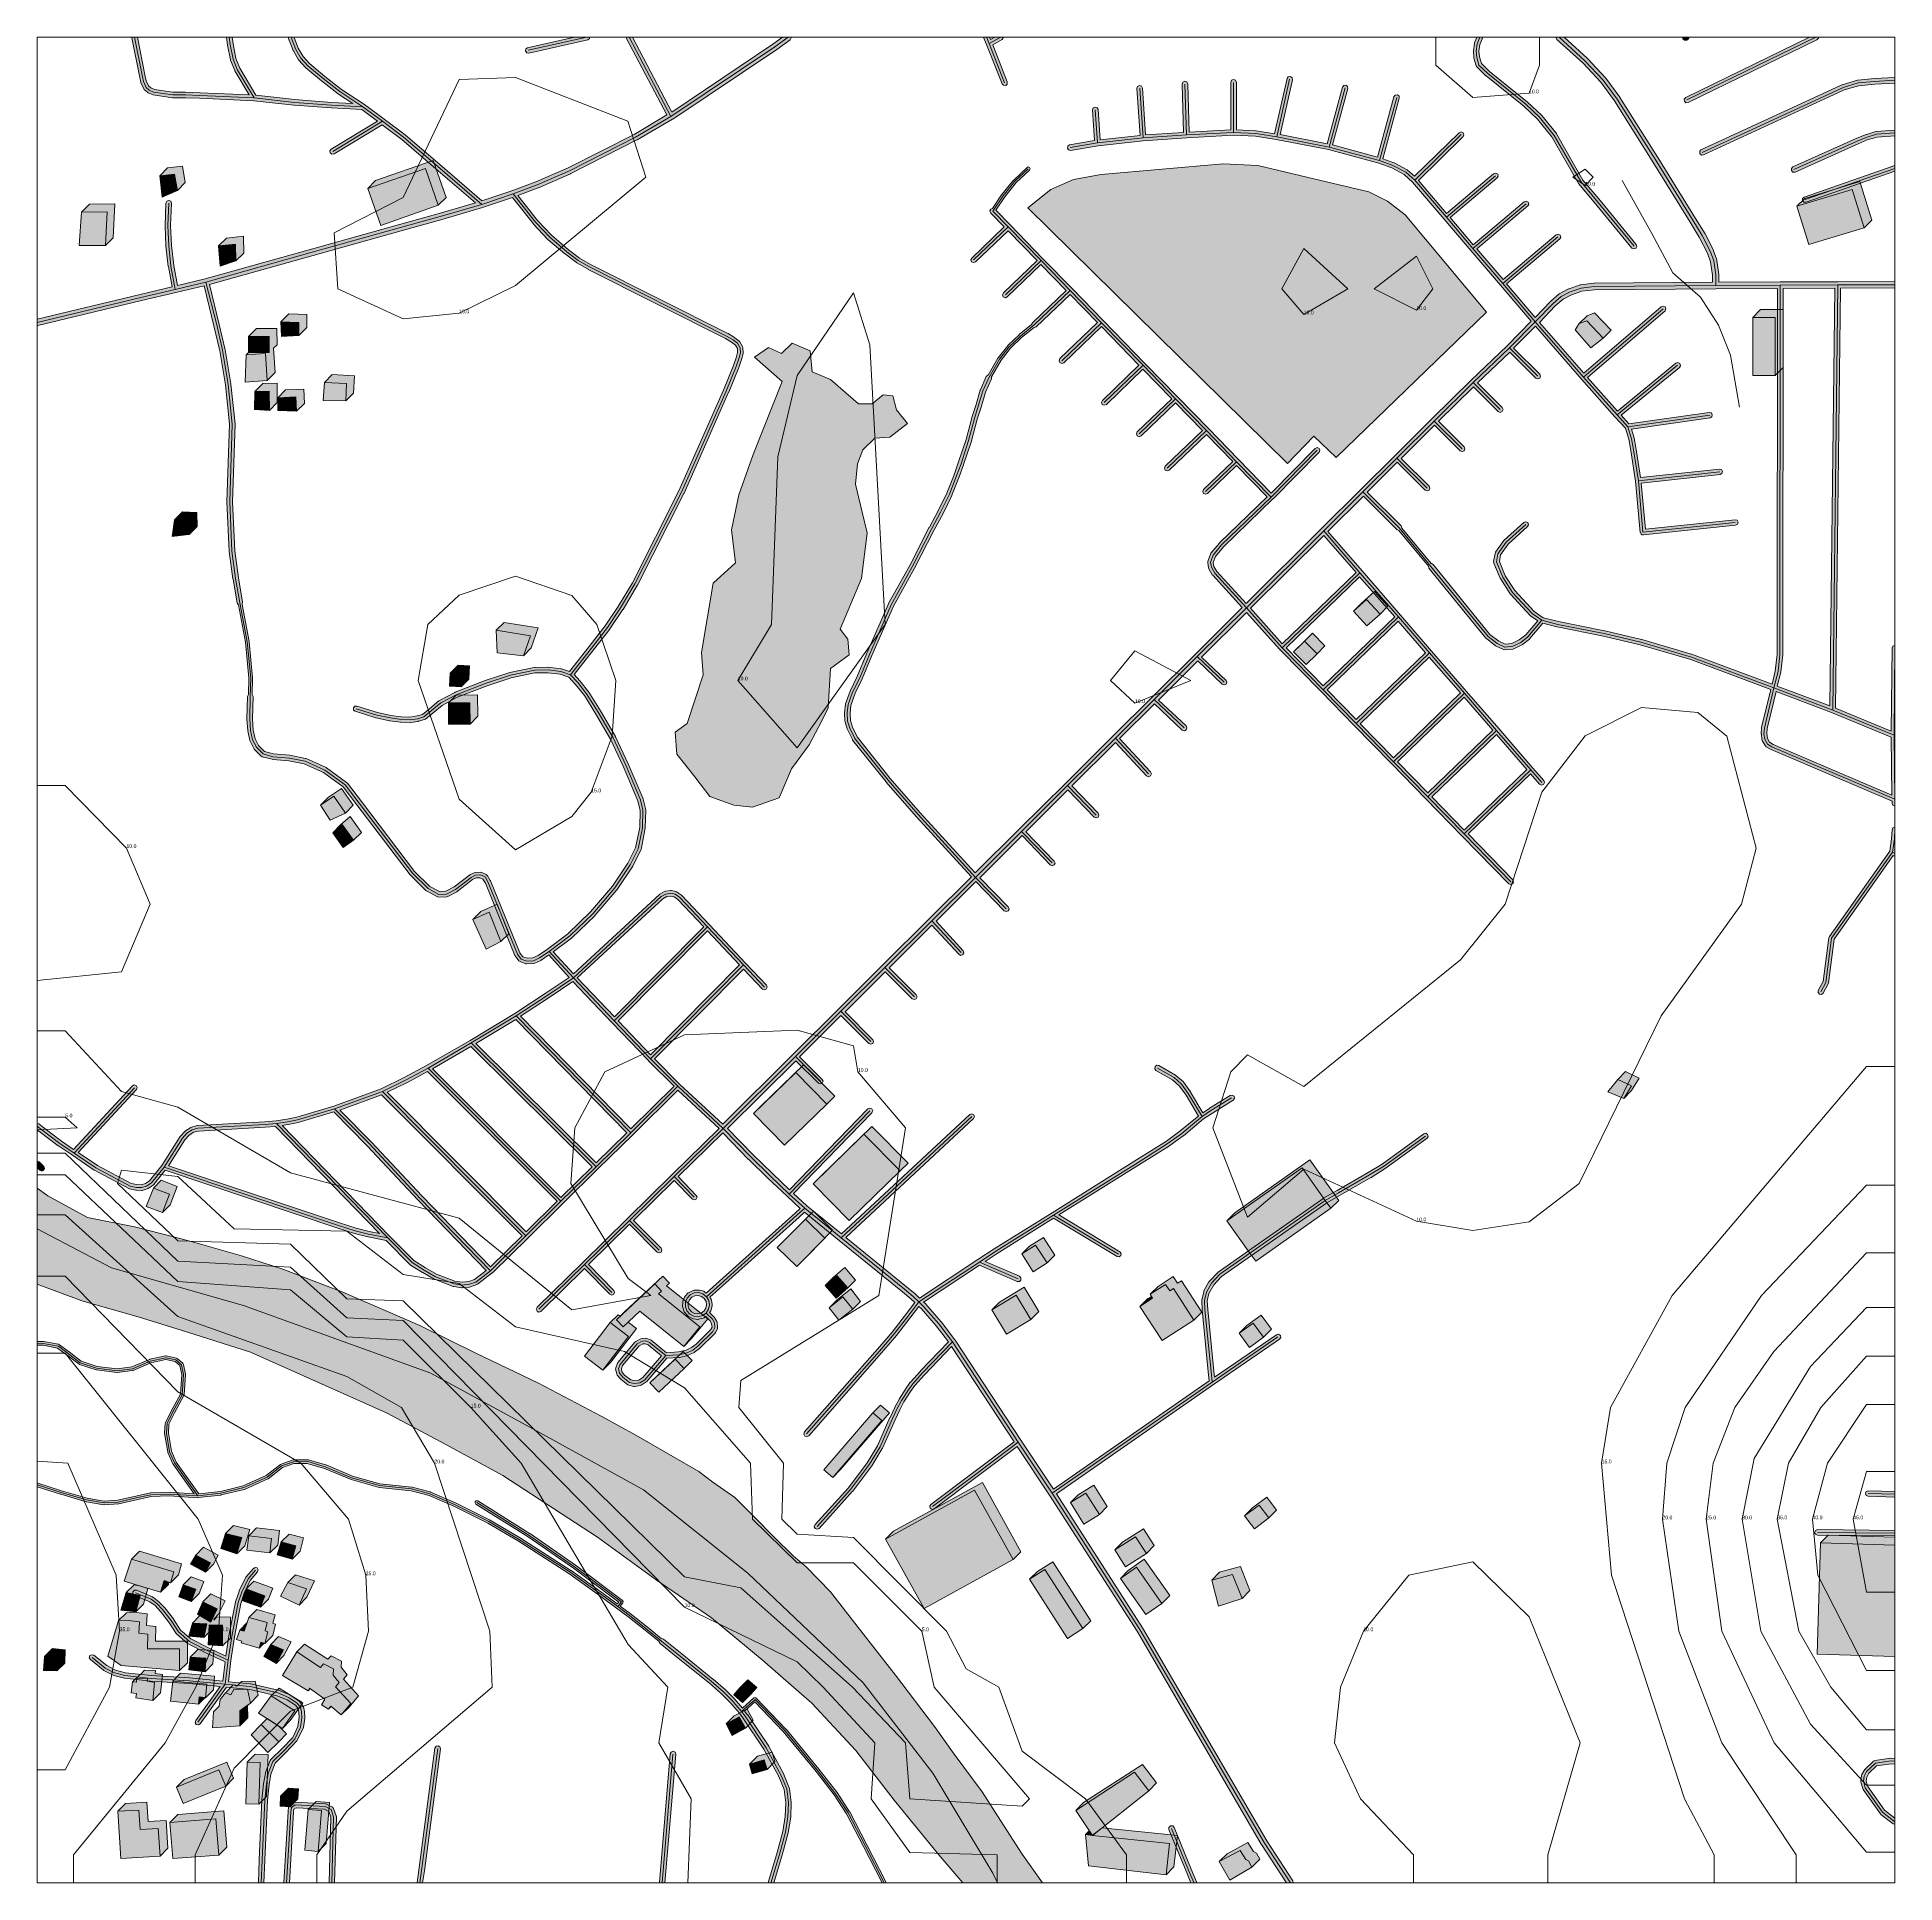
# Model space of a CAD drawing. Header units: metres. Extents: x 0 to 1003, y 0 to 996.
import ezdxf

# ---------------------------------------------------------------- set-up
doc = ezdxf.new("R2010")
doc.units = ezdxf.units.M
doc.header["$MEASUREMENT"] = 0
for name, color, linetype, lineweight, true_color in [('TPX_BUILDINGS', 7, 'CONTINUOUS', 0, 0x000000), ('TPX_BUILDINGS_HATCH', 7, 'CONTINUOUS', 0, 0xf0f0f0), ('TPX_BUILDINGS_SHADOWS_HATCH', 7, 'CONTINUOUS', 0, 0x000000), ('TPX_BUILDINGS_SHADOWS_OUTLINES', 7, 'CONTINUOUS', 0, 0x000000), ('TPX_FRAME_PROJECT', 7, 'CONTINUOUS', 0, 0x000000), ('TPX_RELIEF_CONTOUR_LINES', 7, 'CONTINUOUS', 0, 0x969696), ('TPX_RELIEF_CONTOUR_LINES_TEXT', 7, 'CONTINUOUS', 0, 0x000000), ('TPX_ROADS_AXES', 7, 'CONTINUOUS', 0, 0x323232), ('TPX_ROADS_CONTOURS', 7, 'CONTINUOUS', 0, 0x646464), ('TPX_ROADS_HATCH', 7, 'CONTINUOUS', 0, 0xc8c8c8), ('TPX_VEGETATION_GREEN_SPACES', 7, 'CONTINUOUS', 0, 0x58ba48), ('TPX_VEGETATION_GREEN_SPACES_HATCH', 7, 'CONTINUOUS', 0, 0x58ba48), ('TPX_WATERWAYS', 7, 'CONTINUOUS', 0, 0x7aafdf), ('TPX_WATERWAYS_HATCH', 7, 'CONTINUOUS', 0, 0x7aafdf)]:
    doc.layers.add(name, color=color, linetype=linetype, lineweight=lineweight, true_color=true_color)

msp = doc.modelspace()

# ---------------------------------------------------------------- hatches: boundary and pattern name
at = {"layer": 'TPX_BUILDINGS_HATCH'}
for points in [[(209.5, 925.2), (178.4, 914.4), (185.4, 894.4), (216.5, 905.3), (209.5, 925.2)], [(74.2, 922.1), (66.2, 921.2), (67.4, 909.7), (75.7, 913.3), (74.2, 922.1)], [(979.5, 913.8), (949.7, 904.8), (956.1, 884.1), (985.9, 893.1), (979.5, 913.8)], [(24, 901.5), (22.6, 883.5), (36.9, 883.5), (37.7, 901.7), (24, 901.5)], [(107.1, 884.3), (97.9, 883.4), (98.8, 872.5), (107.3, 875.2), (107.1, 884.3)], [(141.3, 842.1), (131.5, 842.3), (131.9, 834.5), (141.2, 835), (141.3, 842.1)], [(832.2, 841.4), (830, 838), (838.4, 828.4), (845.2, 833.5), (836.3, 842.9), (832.2, 841.4)], [(938, 844.7), (925.8, 844.7), (925.8, 813.5), (938, 813.5), (938, 844.7)], [(125.2, 834.5), (114.1, 834.4), (114.1, 825.9), (125.2, 825.8), (125.2, 834.5)], [(112.8, 824.6), (112.2, 809.8), (124.2, 810.8), (123.2, 825.3), (112.8, 824.6)], [(117.5, 804.8), (117.3, 795), (125.3, 794.6), (125.2, 805), (117.5, 804.8)], [(155, 809.6), (154.3, 800), (166.5, 799.7), (167, 809.1), (155, 809.6)], [(139.6, 801.9), (129.8, 801.4), (129.9, 794.6), (140, 794.1), (139.6, 801.9)], [(74.2, 735.5), (72.9, 726.5), (82.1, 727.6), (81.9, 735.3), (74.2, 735.5)], [(717.4, 692.6), (710.4, 686.2), (717.6, 678.3), (724.7, 684.7), (717.4, 692.6)], [(266.2, 673), (247.8, 676), (248.3, 663.7), (262.4, 662.2), (266.2, 673)], [(683.9, 670.1), (678, 664.3), (684.8, 657.5), (690.7, 663.3), (683.9, 670.1)], [(222.9, 652.8), (222.5, 645.7), (228.8, 645.4), (229.2, 652.5), (222.9, 652.8)], [(233.5, 636.7), (221.9, 636.7), (222, 625.2), (233.6, 625.2), (233.5, 636.7)], [(160.1, 586.4), (153, 581.6), (158.1, 573.4), (166.4, 577.3), (160.1, 586.4)], [(164.6, 571.2), (159.5, 566.7), (165.1, 558.7), (170.8, 562.6), (164.6, 571.2)], [(243.9, 523.8), (235.2, 519.9), (242.4, 503.9), (250.2, 508), (243.9, 523.8)], [(409.4, 437.3), (386.6, 415.1), (403.4, 398.1), (426.2, 420.2), (409.4, 437.3)], [(853, 433.6), (847.7, 426.8), (856.3, 423.3), (860.4, 430.1), (853, 433.6)], [(446.2, 404), (418.7, 377.2), (438.2, 357.4), (465.7, 384.2), (446.2, 404)], [(682.6, 385.8), (642.1, 357.3), (654.5, 339.8), (657.6, 335.5), (698.1, 364.1), (695.1, 368.3), (682.6, 385.8)], [(62.7, 374.8), (58.9, 364.9), (67.6, 361.7), (71.4, 371.6), (62.7, 374.8)], [(414.6, 358.2), (399.4, 342.8), (409.9, 332.6), (425.1, 347.9), (414.6, 358.2)], [(538.8, 344.1), (531.4, 339.4), (537.6, 329.7), (545, 334.5), (538.8, 344.1)], [(333.4, 323.2), (312.7, 303.9), (316.3, 300.1), (325.3, 308.5), (349, 289.4), (357.6, 300), (335.4, 317.9), (337, 319.3), (333.4, 323.2)], [(431.6, 327.7), (425.3, 322.3), (431.2, 315.6), (437.5, 321), (431.6, 327.7)], [(602, 315.5), (595.1, 311), (607.2, 292.6), (624.3, 303.7), (613.2, 320.7), (611.2, 319.4), (608.9, 322.9), (600.6, 317.6), (602, 315.5)], [(434.8, 316.2), (427.4, 310.3), (432.7, 303.7), (440.2, 309.6), (434.8, 316.2)], [(528.3, 317.1), (515.2, 309.2), (523.2, 296.1), (536.3, 304), (528.3, 317.1)], [(309.3, 302.4), (295.3, 284.3), (305.3, 276.7), (319.2, 294.8), (309.3, 302.4)], [(656.3, 302.1), (648.6, 296.6), (654.2, 288.9), (661.8, 294.4), (656.3, 302.1)], [(344.4, 282.6), (330.7, 269.8), (335.5, 264.7), (349.2, 277.5), (344.4, 282.6)], [(451, 253.6), (424.5, 222.8), (429.4, 218.7), (455.8, 249.5), (451, 253.6)], [(505.9, 211.9), (457.8, 185.4), (478.7, 148.1), (526.7, 174.5), (505.9, 211.9)], [(565.9, 210.3), (557.6, 205.2), (564.9, 193.5), (573.3, 198.7), (565.9, 210.3)], [(659.4, 203.8), (651.6, 198), (656.9, 191.1), (664.7, 196.9), (659.4, 203.8)], [(101.7, 188.5), (99.1, 180.4), (107.7, 177.5), (110.5, 186.4), (101.7, 188.5)], [(114.2, 187.3), (113.1, 179.6), (125.5, 178), (126.4, 185.9), (114.2, 187.3)], [(131.7, 184), (129.5, 177), (137.6, 174.7), (139.6, 181.9), (131.7, 184)], [(592.8, 186.8), (581.5, 179.7), (587.4, 170.6), (598.6, 177.8), (592.8, 186.8)], [(962.4, 183.4), (960.6, 123.4), (1002.5, 122.2), (1002.5, 182.3), (962.4, 183.4)], [(51, 174.7), (47, 162.8), (66.5, 156.8), (68.5, 163.1), (71.9, 161.9), (73.7, 167.9), (51, 174.7)], [(85.6, 176.8), (82.7, 171.9), (90.9, 167.6), (93.5, 172.6), (85.6, 176.8)], [(78.8, 160.9), (76.5, 154.4), (83.2, 151.9), (85.7, 158.4), (78.8, 160.9)], [(135.2, 162), (131.4, 154.7), (141.4, 149.9), (145.3, 158.7), (135.2, 162)], [(543.8, 169.1), (535.5, 163.8), (556.1, 131.9), (564.4, 137.2), (543.8, 169.1)], [(593.2, 170.4), (584.6, 164.3), (598.3, 144.8), (607, 150.8), (593.2, 170.4)], [(645.1, 166.4), (633.9, 163.4), (637.5, 149.3), (650.3, 153.5), (645.1, 166.4)], [(48.1, 156.6), (45.2, 147.1), (53.2, 146.2), (55.6, 155.1), (48.1, 156.6)], [(89.4, 151.6), (86.5, 145), (93.7, 140.6), (97.1, 147.9), (89.4, 151.6)], [(112.8, 158.6), (110.5, 152.4), (120.6, 148.8), (122.9, 154.8), (112.8, 158.6)], [(43.9, 141.5), (38.2, 122.4), (45.3, 117.3), (76.9, 114.5), (76.9, 126.2), (59.6, 126.2), (59.7, 134.2), (54.8, 134.7), (55.2, 140.9), (47.8, 141.8), (43.9, 141.5)], [(109.3, 136.3), (107.5, 131.3), (110.4, 130.4), (110.1, 129.6), (119.9, 126.7), (120.7, 129.9), (122.9, 129.1), (124.5, 135.4), (123, 136), (124.2, 140.5), (114.3, 143.2), (111.8, 135.8), (109.3, 136.3)], [(83.8, 140.2), (81.9, 133.2), (89.9, 132.4), (91.6, 139.7), (83.8, 140.2)], [(92.8, 139.2), (92.3, 128.4), (100, 127.9), (100.1, 139.1), (92.8, 139.2)], [(4, 122.1), (3.5, 114.6), (10.6, 114.4), (10.9, 121.4), (4, 122.1)], [(82.5, 121.7), (81.8, 114.9), (90.6, 113.9), (91.1, 121.2), (82.5, 121.7)], [(126.1, 128.6), (122.3, 122.1), (128.9, 118.4), (132.9, 125.7), (126.1, 128.6)], [(140.1, 124.6), (132.4, 111.8), (146.3, 103.6), (147, 105.1), (155.3, 99.2), (153.4, 96), (157.3, 93.7), (158.4, 95.3), (164.1, 90.6), (169.2, 96.7), (161, 105.8), (163, 108.1), (159.8, 112.1), (160, 115.5), (154.5, 118.2), (153, 116.2), (140.1, 124.6)], [(51.5, 108.4), (50.8, 102.6), (53.6, 102.2), (53.2, 99.9), (62.4, 98.4), (63.4, 108.2), (59.4, 108.8), (59.6, 110.3), (53.8, 110.4), (53.6, 108.3), (51.5, 108.4)], [(73.2, 108.9), (71.9, 98.1), (87.1, 96.4), (87.5, 100.3), (90.9, 99.9), (91.5, 107.3), (73.2, 108.9)], [(95.2, 92.2), (94.7, 83.6), (109.4, 84.7), (109.3, 92.9), (115.1, 96.9), (113.5, 104.5), (106.1, 104.4), (104.6, 101.5), (101.6, 102.5), (98.8, 98.9), (98.3, 95.4), (95.2, 92.2)], [(126.3, 100.9), (119.5, 91.5), (132.4, 83.3), (139, 92.8), (126.3, 100.9)], [(379.3, 105.3), (375.9, 101.4), (380.7, 97.4), (384.1, 101.2), (379.3, 105.3)], [(120.9, 85.4), (115.5, 79.9), (124.5, 70.4), (130.4, 76.1), (120.9, 85.4)], [(378.9, 89.5), (371.9, 85.8), (375.1, 79.6), (382.2, 83.4), (378.9, 89.5)], [(98.1, 61), (75.2, 51.6), (78.8, 42.8), (101.8, 52.2), (98.1, 61)], [(113.4, 65.2), (112.6, 42.6), (119.6, 42.4), (120.4, 64.9), (113.4, 65.2)], [(392.4, 66.4), (384.4, 64.1), (385.8, 58.8), (393.9, 61.2), (392.4, 66.4)], [(592.2, 59.7), (560.5, 39.1), (569.5, 25.6), (599.9, 49.7), (592.2, 59.7)], [(131.4, 46.8), (131.1, 41.3), (136.5, 41.1), (136.8, 46.6), (131.4, 46.8)], [(54.9, 39.3), (43.5, 38.6), (45.2, 13.1), (66.3, 14.4), (65.3, 29.4), (55.6, 28.8), (54.9, 39.3)], [(96.4, 34.6), (71.6, 32.6), (73.2, 13.1), (98, 15), (96.4, 34.6)], [(146.3, 39.6), (144.4, 17.6), (151.7, 17), (153.5, 39), (146.3, 39.6)], [(569.5, 25.6), (565.7, 26), (567.3, 9.1), (609.2, 4.4), (611.1, 21.3), (569.5, 25.6)], [(649.2, 17.5), (637.9, 11.5), (643.6, 1.4), (655.6, 8.5), (653.8, 11.9), (652.3, 12.6), (649.2, 17.5)]]:
    msp.add_hatch(color=256, dxfattribs=at).paths.add_polyline_path(points)
at = {"layer": 'TPX_BUILDINGS_SHADOWS_HATCH'}
for points in [[(70.4, 925.4), (66.2, 921.2), (74.2, 922.1), (75.7, 913.3), (79.9, 917.5), (78.4, 926.4), (70.4, 925.4)], [(182.6, 918.6), (178.4, 914.4), (209.5, 925.2), (216.5, 905.3), (220.8, 909.5), (213.7, 929.4), (182.6, 918.6)], [(953.9, 909), (949.7, 904.8), (979.5, 913.8), (985.9, 893.1), (990.1, 897.3), (983.7, 918.1), (953.9, 909)], [(28.3, 905.8), (24, 901.5), (37.7, 901.7), (36.9, 883.5), (41.1, 887.7), (41.9, 906), (28.3, 905.8)], [(102.2, 887.6), (97.9, 883.4), (107.1, 884.3), (107.3, 875.2), (111.6, 879.4), (111.4, 888.6), (102.2, 887.6)], [(135.8, 846.6), (131.5, 842.3), (141.3, 842.1), (141.2, 835), (145.5, 839.3), (145.6, 846.3), (135.8, 846.6)], [(836.5, 845.6), (832.2, 841.4), (836.3, 842.9), (845.2, 833.5), (849.4, 837.8), (840.5, 847.2), (836.5, 845.6)], [(930, 849), (925.8, 844.7), (938, 844.7), (938, 813.5), (942.2, 817.7), (942.2, 849), (930, 849)], [(114.1, 825.9), (112.8, 824.6), (123.2, 825.3), (124.2, 810.8), (128.4, 815), (127.5, 828.1), (129.5, 830), (129.4, 838.7), (118.3, 838.7), (114.1, 834.4), (125.2, 834.5), (125.2, 825.8), (114.1, 825.9)], [(159.2, 813.9), (155, 809.6), (167, 809.1), (166.5, 799.7), (170.7, 803.9), (171.2, 813.3), (159.2, 813.9)], [(121.8, 809.1), (117.5, 804.8), (125.2, 805), (125.3, 794.6), (129.5, 798.8), (129.5, 809.3), (121.8, 809.1)], [(134.1, 805.6), (129.8, 801.4), (139.6, 801.9), (140, 794.1), (144.2, 798.3), (143.9, 806.1), (134.1, 805.6)], [(78.4, 739.8), (74.2, 735.5), (81.9, 735.3), (82.1, 727.6), (86.3, 731.9), (86.1, 739.5), (78.4, 739.8)], [(714.6, 690.4), (710.4, 686.2), (717.4, 692.6), (724.7, 684.7), (728.9, 689), (721.7, 696.8), (714.6, 690.4)], [(252, 680.2), (247.8, 676), (266.2, 673), (262.4, 662.2), (266.6, 666.5), (270.4, 677.2), (252, 680.2)], [(682.3, 668.5), (678, 664.3), (683.9, 670.1), (690.7, 663.3), (694.9, 667.6), (688.2, 674.3), (682.3, 668.5)], [(227.2, 657.1), (222.9, 652.8), (229.2, 652.5), (228.8, 645.4), (233, 649.6), (233.4, 656.7), (227.2, 657.1)], [(226.2, 640.9), (221.9, 636.7), (233.5, 636.7), (233.6, 625.2), (237.8, 629.5), (237.7, 641), (226.2, 640.9)], [(157.2, 585.9), (153, 581.6), (160.1, 586.4), (166.4, 577.3), (170.6, 581.5), (164.3, 590.6), (157.2, 585.9)], [(163.7, 570.9), (159.5, 566.7), (164.6, 571.2), (170.8, 562.6), (175, 566.8), (168.9, 575.5), (163.7, 570.9)], [(239.4, 524.2), (235.2, 519.9), (243.9, 523.8), (250.2, 508), (254.5, 512.2), (248.2, 528.1), (239.4, 524.2)], [(390.8, 419.3), (386.6, 415.1), (409.4, 437.3), (426.2, 420.2), (430.4, 424.5), (413.6, 441.5), (390.8, 419.3)], [(857.2, 437.8), (853, 433.6), (860.4, 430.1), (856.3, 423.3), (860.5, 427.5), (864.6, 434.3), (857.2, 437.8)], [(422.9, 381.4), (418.7, 377.2), (446.2, 404), (465.7, 384.2), (470, 388.4), (450.4, 408.2), (422.9, 381.4)], [(646.3, 361.5), (642.1, 357.3), (682.6, 385.8), (695.1, 368.3), (698.1, 364.1), (702.4, 368.3), (699.4, 372.5), (686.9, 390.1), (646.3, 361.5)], [(67, 379.1), (62.7, 374.8), (71.4, 371.6), (67.6, 361.7), (71.8, 365.9), (75.6, 375.8), (67, 379.1)], [(414.1, 336.8), (409.9, 332.6), (414.1, 336.8), (429.3, 352.2), (418.9, 362.4), (414.6, 358.2), (425.1, 347.9), (414.1, 336.8)], [(535.6, 343.6), (531.4, 339.4), (538.8, 344.1), (545, 334.5), (549.2, 338.7), (543, 348.3), (535.6, 343.6)], [(429.5, 326.6), (425.3, 322.3), (431.6, 327.7), (437.5, 321), (441.7, 325.2), (435.8, 332), (429.5, 326.6)], [(309, 281.5), (305.3, 276.7), (309.6, 281), (323.5, 299.1), (318.9, 302.5), (316.3, 300.1), (312.7, 303.9), (333.4, 323.2), (337, 319.3), (335.4, 317.9), (357.6, 300), (349, 289.4), (353.2, 293.7), (361.9, 304.3), (339.7, 322.1), (341.2, 323.6), (337.6, 327.4), (317, 308.2), (314.6, 305.8), (313.5, 306.6), (309.3, 302.4), (319.2, 294.8), (309, 281.5)], [(519.4, 313.4), (515.2, 309.2), (528.3, 317.1), (536.3, 304), (540.6, 308.3), (532.6, 321.4), (519.4, 313.4)], [(604.9, 321.8), (600.6, 317.6), (608.9, 322.9), (611.2, 319.4), (613.2, 320.7), (624.3, 303.7), (628.6, 308), (617.5, 324.9), (615.4, 323.6), (613.1, 327.2), (604.9, 321.8)], [(431.7, 314.6), (427.4, 310.3), (434.8, 316.2), (440.2, 309.6), (444.4, 313.8), (439.1, 320.5), (431.7, 314.6)], [(599.4, 315.3), (595.1, 311), (602, 315.5), (601.3, 316.5), (599.4, 315.3)], [(652.9, 300.8), (648.6, 296.6), (656.3, 302.1), (661.8, 294.4), (666.1, 298.7), (660.5, 306.3), (652.9, 300.8)], [(335, 274), (330.7, 269.8), (344.4, 282.6), (349.2, 277.5), (353.5, 281.8), (348.7, 286.8), (335, 274)], [(433.3, 223.3), (429.4, 218.7), (433.6, 223), (460, 253.7), (455.2, 257.8), (451, 253.6), (455.8, 249.5), (433.3, 223.3)], [(462.1, 189.7), (457.8, 185.4), (505.9, 211.9), (526.7, 174.5), (530.9, 178.7), (510.1, 216.1), (462.1, 189.7)], [(561.8, 209.4), (557.6, 205.2), (565.9, 210.3), (573.3, 198.7), (577.5, 203), (570.2, 214.6), (561.8, 209.4)], [(655.9, 202.3), (651.6, 198), (659.4, 203.8), (664.7, 196.9), (668.9, 201.1), (663.7, 208.1), (655.9, 202.3)], [(106, 192.8), (101.7, 188.5), (110.5, 186.4), (107.7, 177.5), (112, 181.8), (114.7, 190.6), (106, 192.8)], [(118.4, 191.5), (114.2, 187.3), (126.4, 185.9), (125.5, 178), (129.8, 182.3), (130.7, 190.2), (118.4, 191.5)], [(585.8, 183.9), (581.5, 179.7), (592.8, 186.8), (598.6, 177.8), (602.9, 182), (597, 191.1), (585.8, 183.9)], [(89.8, 181.1), (85.6, 176.8), (93.5, 172.6), (90.9, 167.6), (95.1, 171.9), (97.7, 176.9), (89.8, 181.1)], [(136, 188.2), (131.7, 184), (139.6, 181.9), (137.6, 174.7), (141.9, 179), (143.8, 186.2), (136, 188.2)], [(966.6, 187.7), (962.4, 183.4), (1002.5, 182.3), (1002.5, 186.6), (966.6, 187.7)], [(55.3, 178.9), (51, 174.7), (73.7, 167.9), (71.9, 161.9), (76.2, 166.2), (77.9, 172.1), (55.3, 178.9)], [(539.8, 168.1), (535.5, 163.8), (543.8, 169.1), (564.4, 137.2), (568.6, 141.4), (548.1, 173.3), (539.8, 168.1)], [(588.8, 168.5), (584.6, 164.3), (593.2, 170.4), (607, 150.8), (611.3, 155.1), (597.5, 174.6), (588.8, 168.5)], [(638.1, 167.7), (633.9, 163.4), (645.1, 166.4), (650.3, 153.5), (654.5, 157.8), (649.4, 170.7), (638.1, 167.7)], [(52.4, 160.8), (48.1, 156.6), (55.6, 155.1), (53.2, 146.2), (57.4, 150.4), (59.7, 158.9), (55.3, 160.2), (52.4, 160.8)], [(68.1, 161.8), (66.5, 156.8), (70.8, 161), (71.1, 162.2), (68.5, 163.1), (68.1, 161.8)], [(83.1, 165.1), (78.8, 160.9), (85.7, 158.4), (83.2, 151.9), (87.5, 156.2), (89.9, 162.6), (83.1, 165.1)], [(117, 162.8), (112.8, 158.6), (122.9, 154.8), (120.6, 148.8), (124.9, 153), (127.1, 159), (117, 162.8)], [(139.4, 166.3), (135.2, 162), (145.3, 158.7), (141.4, 149.9), (145.6, 154.1), (149.6, 162.9), (139.4, 166.3)], [(87.8, 144.2), (83.8, 140.2), (91.6, 139.7), (89.9, 132.4), (92.6, 135.1), (92.8, 139.2), (100.1, 139.1), (100, 127.9), (104.3, 132.1), (104.4, 143.4), (97, 143.5), (95.3, 141.8), (95.5, 142.4), (97.9, 144.9), (101.4, 152.1), (93.7, 155.9), (89.4, 151.6), (97.1, 147.9), (93.7, 140.6), (87.8, 144.2)], [(48.2, 145.7), (43.9, 141.5), (47.8, 141.8), (55.2, 140.9), (54.8, 134.7), (59.7, 134.2), (59.6, 126.2), (76.9, 126.2), (76.9, 114.5), (81.1, 118.7), (81.1, 130.5), (63.8, 130.5), (64, 138.4), (59, 138.9), (59.4, 145.2), (52.1, 146.1), (48.2, 145.7)], [(113.4, 140.5), (109.3, 136.3), (111.8, 135.8), (113.4, 140.5)], [(118.6, 147.5), (114.3, 143.2), (124.2, 140.5), (123, 136), (124.5, 135.4), (122.9, 129.1), (127.2, 133.4), (128.7, 139.6), (127.2, 140.2), (128.5, 144.7), (118.6, 147.5)], [(130.3, 132.9), (126.1, 128.6), (132.9, 125.7), (128.9, 118.4), (133.1, 122.7), (137.1, 130), (130.3, 132.9)], [(8.2, 126.4), (4, 122.1), (10.9, 121.4), (10.6, 114.4), (14.9, 118.6), (15.1, 125.7), (8.2, 126.4)], [(86.8, 126), (82.5, 121.7), (91.1, 121.2), (90.6, 113.9), (94.8, 118.1), (95.4, 125.4), (86.8, 126)], [(120.7, 129.9), (119.9, 126.7), (122.5, 129.3), (120.7, 129.9)], [(144.3, 128.8), (140.1, 124.6), (153, 116.2), (154.5, 118.2), (160, 115.5), (159.8, 112.1), (163, 108.1), (161, 105.8), (169.2, 96.7), (164.1, 90.6), (168.3, 94.8), (173.4, 100.9), (165.3, 110), (167.3, 112.3), (164, 116.3), (164.3, 119.7), (158.7, 122.5), (156.9, 120.7), (144.3, 128.8)], [(55.7, 112.6), (51.5, 108.4), (53.6, 108.3), (53.8, 110.4), (59.6, 110.3), (59.4, 108.8), (63.4, 108.2), (62.4, 98.4), (66.6, 102.6), (67.7, 112.5), (63.6, 113), (63.9, 114.5), (58, 114.7), (56, 112.6), (55.7, 112.6)], [(77.4, 113.1), (73.2, 108.9), (91.5, 107.3), (90.9, 99.9), (95.2, 104.2), (95.7, 111.6), (77.4, 113.1)], [(87.5, 100.3), (87.1, 96.4), (90.7, 100), (87.5, 100.3)], [(105.8, 106.8), (101.6, 102.5), (104.6, 101.5), (106.1, 104.4), (113.5, 104.5), (115.1, 96.9), (119.3, 101.2), (117.7, 108.8), (110.3, 108.7), (107.8, 106.1), (105.8, 106.8)], [(130.6, 105.1), (126.3, 100.9), (139, 92.8), (132.4, 83.3), (136.6, 87.6), (143.3, 97.1), (130.6, 105.1)], [(147, 105.1), (146.3, 103.6), (147.4, 104.8), (147, 105.1)], [(383.5, 109.5), (379.3, 105.3), (384.1, 101.2), (380.7, 97.4), (385, 101.6), (388.3, 105.5), (383.5, 109.5)], [(113.6, 95.9), (109.3, 92.9), (109.4, 84.7), (113.7, 89), (113.6, 95.9)], [(158.4, 95.3), (157.3, 93.7), (158.6, 95.1), (158.4, 95.3)], [(376.1, 90.1), (371.9, 85.8), (378.9, 89.5), (382.2, 83.4), (386.4, 87.7), (383.1, 93.8), (376.1, 90.1)], [(124.1, 88.6), (120.9, 85.4), (130.4, 76.1), (134.6, 80.4), (130.3, 84.7), (124.1, 88.6)], [(388.7, 68.3), (384.4, 64.1), (392.4, 66.4), (393.9, 61.2), (398.1, 65.4), (396.7, 70.6), (388.7, 68.3)], [(79.4, 55.8), (75.2, 51.6), (98.1, 61), (101.8, 52.2), (106, 56.5), (102.4, 65.2), (79.4, 55.8)], [(117.6, 69.4), (113.4, 65.2), (120.4, 64.9), (119.6, 42.4), (123.8, 46.6), (124.6, 69.2), (117.6, 69.4)], [(564.7, 43.3), (560.5, 39.1), (592.2, 59.7), (599.9, 49.7), (604.1, 54), (596.5, 63.9), (564.7, 43.3)], [(135.6, 51.1), (131.4, 46.8), (136.8, 46.6), (136.5, 41.1), (140.7, 45.3), (141, 50.8), (135.6, 51.1)], [(47.7, 42.8), (43.5, 38.6), (54.9, 39.3), (55.6, 28.8), (65.3, 29.4), (66.3, 14.4), (70.6, 18.7), (69.6, 33.7), (59.9, 33.1), (59.2, 43.6), (47.7, 42.8)], [(150.5, 43.9), (146.3, 39.6), (153.5, 39), (151.7, 17), (155.9, 21.2), (157.8, 43.3), (150.5, 43.9)], [(75.9, 36.9), (71.6, 32.6), (96.4, 34.6), (98, 15), (102.3, 19.3), (100.7, 38.8), (75.9, 36.9)], [(567.8, 28.1), (565.7, 26), (569.5, 25.6), (567.8, 28.1)], [(570.3, 26.3), (569.5, 25.6), (611.1, 21.3), (609.2, 4.4), (613.5, 8.7), (615.4, 25.5), (574.7, 29.7), (570.3, 26.3)], [(642.2, 15.7), (637.9, 11.5), (649.2, 17.5), (652.3, 12.6), (653.8, 11.9), (655.6, 8.5), (659.8, 12.7), (658, 16.1), (656.5, 16.9), (653.4, 21.7), (642.2, 15.7)]]:
    msp.add_hatch(color=256, dxfattribs=at).paths.add_polyline_path(points)
at = {"layer": 'TPX_ROADS_HATCH'}
h = msp.add_hatch(color=256, dxfattribs=at)
h.paths.add_polyline_path([(0, 409.8), (0, 406.4), (0.8, 405.7), (0.9, 405.7), (11.4, 397.8), (11.5, 397.8), (19.1, 392.6), (30.8, 384.6), (31, 384.5), (49.5, 374.7), (49.9, 374.5), (53.3, 373.8), (53.6, 373.8), (56.3, 373.7), (56.7, 373.7), (59.4, 374.5), (59.9, 374.7), (62.6, 376.4), (62.9, 376.8), (69.1, 384.5), (162.2, 353.3), (162.2, 353.3), (171.2, 350.4), (171.3, 350.4), (178.5, 348.6), (178.6, 348.6), (188.4, 346.6), (201.2, 333.6), (201.5, 333.4), (208, 329.3), (208.1, 329.3), (214.2, 325.8), (214.4, 325.7), (224.5, 321.8), (224.8, 321.8), (229.2, 321.1), (229.6, 321.1), (233.4, 321.5), (233.8, 321.6), (237.2, 322.8), (237.7, 323), (245.6, 329.1), (245.6, 329.2), (245.7, 329.2), (264.9, 348.1), (283.8, 366.7), (302.7, 385.4), (321.4, 403.7), (345.8, 427.8), (368, 407.1), (342.7, 382.2), (318.6, 358.5), (294.4, 334.7), (269.8, 310.6), (269.3, 309.5), (269.8, 308.5), (270.8, 308), (271.9, 308.4), (295.4, 331.6), (309.1, 317.6), (310.1, 317.1), (311.2, 317.6), (311.6, 318.6), (311.2, 319.7), (297.6, 333.7), (319.7, 355.4), (334.6, 340.4), (335.7, 339.9), (336.7, 340.4), (337.2, 341.4), (336.7, 342.5), (321.8, 357.5), (343.7, 379), (353.6, 368.9), (354.6, 368.5), (355.7, 368.9), (356.1, 370), (355.7, 371), (345.9, 381.1), (370, 404.8), (383.9, 390.4), (384, 390.4), (394.3, 380.2), (394.4, 380.2), (404.7, 370.5), (411.8, 363.9), (409.2, 361.5), (361.1, 318.2), (360.2, 318.9), (359.7, 319.2), (357.4, 319.9), (356.9, 319.9), (354.5, 319.8), (354, 319.6), (351.8, 318.6), (351.4, 318.3), (349.7, 316.6), (349.4, 316.1), (348.5, 313.9), (348.4, 313.4), (348.3, 311), (348.4, 310.4), (349.2, 308.2), (349.5, 307.7), (351.1, 305.9), (351.5, 305.6), (353.7, 304.5), (354.2, 304.3), (356.6, 304), (357.1, 304.1), (359.4, 304.7), (359.9, 304.9), (360.8, 305.6), (363.2, 303.2), (364, 301.7), (364.2, 299.9), (363.4, 298.4), (355.6, 290.7), (353.1, 288.8), (350.2, 287.4), (346.2, 286.5), (339.7, 286.1), (331.4, 292.8), (331, 293.1), (329, 293.8), (328.4, 293.9), (326.5, 293.8), (325.8, 293.6), (323.1, 292.2), (322.6, 291.8), (313.4, 280.8), (313.2, 280.4), (312.3, 278), (312.2, 277.2), (312.8, 274.7), (313.1, 274), (314.8, 271.9), (315.1, 271.7), (318.7, 268.8), (319.3, 268.6), (322, 267.9), (322.6, 267.9), (325.5, 268.4), (326, 268.6), (328.7, 270.3), (329, 270.6), (339.9, 283.1), (346.5, 283.5), (346.7, 283.5), (351.1, 284.6), (351.4, 284.7), (354.5, 286.2), (354.8, 286.3), (357.5, 288.4), (357.6, 288.5), (365.7, 296.4), (366, 296.9), (367.1, 299), (367.2, 299.8), (367, 302.3), (366.8, 302.9), (365.7, 304.8), (365.5, 305.1), (362.9, 307.7), (363.6, 308.7), (363.8, 309.2), (364.3, 311.6), (364.3, 312.1), (363.9, 314.5), (363.7, 315), (363.1, 316), (411.2, 359.3), (414.1, 361.9), (432.8, 346.7), (467, 318.9), (471.5, 315.2), (473.7, 313.2), (468.6, 306.6), (461.4, 297.2), (454.8, 289.4), (414.1, 243.3), (413.7, 242.2), (414.3, 241.1), (415.3, 240.8), (416.4, 241.3), (457, 287.4), (457, 287.4), (463.7, 295.3), (463.7, 295.3), (471, 304.7), (475.8, 311.1), (477, 309.9), (485.2, 300.5), (491.8, 291.9), (476.7, 276.3), (476.7, 276.2), (471.3, 270.2), (471.2, 270.1), (469, 266.9), (468.9, 266.9), (465.2, 261), (465.2, 260.9), (462.9, 256.7), (462.9, 256.6), (460.3, 251.1), (460.2, 251.1), (453.5, 235.9), (448, 226.7), (437.8, 213.2), (419.8, 193.3), (419.4, 192.2), (419.9, 191.2), (420.9, 190.8), (422, 191.3), (440.1, 211.3), (440.1, 211.4), (440.2, 211.4), (450.4, 225), (450.5, 225.1), (456.1, 234.4), (456.2, 234.6), (463, 249.9), (465.6, 255.3), (467.8, 259.5), (471.4, 265.2), (473.6, 268.3), (478.9, 274.2), (493.5, 289.4), (527.2, 238), (505.5, 221.6), (482.3, 204.2), (481.7, 203.2), (482, 202.1), (483, 201.5), (484.1, 201.8), (507.3, 219.2), (528.9, 235.5), (546.3, 209.2), (593.6, 135.8), (660.6, 20.8), (660.7, 20.7), (674.2, 0), (677.9, 0), (677.7, 1), (663.6, 22.6), (596.6, 137.6), (596.5, 137.6), (550.1, 209.9), (634.9, 268.9), (670.5, 293.4), (671.1, 294.3), (670.9, 295.4), (669.9, 296.1), (668.8, 295.8), (635.3, 272.8), (635, 276.1), (631.7, 309.4), (631.5, 314), (632.4, 318.1), (635, 322.7), (639.2, 327.2), (655.4, 338.6), (696, 367), (703.1, 371.1), (719.8, 380.7), (719.9, 380.7), (727.4, 385.4), (727.5, 385.4), (750.1, 401.8), (750.7, 402.7), (750.4, 403.9), (749.5, 404.5), (748.3, 404.2), (725.8, 387.9), (718.3, 383.3), (701.6, 373.7), (694.4, 369.6), (694.3, 369.5), (694.3, 369.5), (653.7, 341), (637.4, 329.6), (637.2, 329.4), (632.7, 324.6), (632.4, 324.3), (629.7, 319.4), (629.6, 319), (628.6, 314.5), (628.5, 314.1), (628.7, 309.3), (628.7, 309.2), (632, 275.8), (632.5, 270.9), (548.4, 212.4), (530.9, 238.8), (495.4, 292.9), (495.3, 293), (488, 302.6), (487.9, 302.7), (479.6, 312.3), (479.5, 312.4), (478.4, 313.4), (508.6, 333.3), (528.9, 324.5), (530.1, 324.5), (530.9, 325.3), (530.9, 326.5), (530.1, 327.3), (511.6, 335.3), (518.1, 339.6), (548.5, 358.6), (582.8, 338), (583.9, 337.9), (584.8, 338.5), (585, 339.7), (584.3, 340.6), (551.4, 360.4), (594.9, 387.6), (611.1, 397.8), (611.2, 397.9), (618.5, 403.2), (618.6, 403.2), (623.5, 407.3), (629.5, 412.3), (634.3, 415.4), (645.4, 422.4), (646.1, 423.3), (645.9, 424.5), (644.9, 425.1), (643.8, 424.9), (632.6, 418), (632.6, 417.9), (629.1, 415.6), (622.5, 426.7), (622.5, 426.8), (618.8, 431.9), (618.6, 432.2), (614.5, 435.7), (614.3, 435.8), (605.3, 441), (604.2, 441.2), (603.3, 440.5), (603.1, 439.3), (603.8, 438.4), (612.7, 433.3), (616.5, 430), (620, 425.1), (626.7, 413.8), (621.6, 409.6), (616.7, 405.6), (609.5, 400.3), (593.3, 390.1), (547.7, 361.6), (516.5, 342.1), (516.5, 342.1), (507.6, 336.3), (476.2, 315.6), (473.9, 317.8), (473.8, 317.9), (469.2, 321.6), (436.4, 348.3), (505.4, 412.4), (505.9, 413.5), (505.5, 414.5), (504.5, 415), (503.4, 414.6), (434, 350.2), (415.3, 365.3), (408.2, 372), (450.5, 415.6), (450.9, 416.6), (450.4, 417.7), (449.4, 418.1), (448.3, 417.7), (406, 374), (396.8, 382.7), (386.4, 392.9), (372.6, 407.1), (409.4, 443.6), (421.6, 431.5), (422.7, 431.1), (423.7, 431.5), (424.2, 432.6), (423.7, 433.6), (411.5, 445.8), (433.8, 468), (448.9, 452.9), (449.9, 452.5), (451, 452.9), (451.4, 454), (451, 455), (436, 470.1), (457.6, 491.6), (472.3, 477.1), (473.4, 476.7), (474.4, 477.1), (474.9, 478.2), (474.4, 479.2), (459.8, 493.8), (482.9, 516.8), (497.5, 501), (498.5, 500.5), (499.6, 500.9), (500.1, 501.9), (499.7, 503), (485.1, 518.9), (506.6, 540.3), (521.9, 524.5), (523, 524.1), (524, 524.5), (524.5, 525.5), (524.1, 526.6), (508.7, 542.4), (531.5, 565.1), (546.7, 549.3), (547.8, 548.9), (548.9, 549.3), (549.3, 550.3), (548.9, 551.4), (533.6, 567.2), (556.3, 589.8), (570.4, 575.1), (571.5, 574.7), (572.5, 575.1), (573, 576.2), (572.6, 577.2), (558.4, 591.9), (582, 615.3), (598.7, 597.4), (599.8, 596.9), (600.8, 597.4), (601.3, 598.4), (600.9, 599.5), (584.1, 617.5), (603, 636.2), (618, 622.1), (619.1, 621.7), (620.1, 622.2), (620.5, 623.3), (620, 624.3), (605.1, 638.3), (626.3, 659.4), (639.5, 646.8), (640.6, 646.4), (641.6, 646.8), (642, 647.9), (641.6, 648.9), (628.4, 661.5), (652.7, 685.6), (670.7, 665.5), (670.8, 665.4), (692.9, 642.8), (710.8, 624.5), (730.9, 604), (749.4, 585), (769, 564.9), (794.2, 539.1), (795.3, 538.7), (796.3, 539.1), (796.8, 540.2), (796.4, 541.2), (772.2, 566), (805.9, 598.5), (810.8, 592.8), (811.9, 592.3), (813, 592.7), (813.5, 593.7), (813.1, 594.8), (807.2, 601.6), (788.8, 622.9), (771.4, 642.9), (752.5, 664.7), (735.8, 684), (715, 708), (696.5, 729.3), (715.7, 748.3), (734, 730.1), (734.9, 729.7), (750.8, 710.6), (750.8, 710.6), (751.1, 709.5), (781.8, 671.6), (782.1, 671.4), (787.1, 667.6), (787.3, 667.4), (791.4, 665.5), (792.2, 665.3), (796.4, 665.8), (796.9, 666), (801.2, 668), (801.5, 668.2), (805.3, 671.2), (805.6, 671.4), (812.6, 679.7), (820.2, 677.7), (820.3, 677.7), (845.3, 672.7), (865.1, 668.1), (892.4, 660.1), (935.6, 643.9), (930.6, 623.4), (930.6, 623.2), (930.4, 620.1), (930.5, 619.8), (930.8, 616.9), (931, 616.7), (931, 616.4), (932.5, 613.7), (933.1, 613.1), (935.5, 611.7), (935.7, 611.6), (1001, 583.7), (1001, 582.5), (1001.5, 581.5), (1002.5, 581.1), (1002.5, 667.8), (1001.5, 667.4), (1001, 666.4), (1000.6, 621.5), (970.5, 633.9), (973.2, 860.5), (1002.5, 860.7), (1002.5, 864.2), (1002.5, 864.2), (971.7, 864), (940.7, 863.9), (907.6, 863.7), (907.6, 867.8), (907.6, 868), (906.5, 875.5), (906.4, 875.8), (904.7, 880.7), (904.6, 881), (900.1, 889.8), (900.1, 889.9), (895, 898.1), (875.5, 929.6), (875.5, 929.6), (854.2, 963.5), (854.1, 963.6), (846.6, 973.8), (846.4, 974), (836.6, 984.5), (836.5, 984.6), (824, 996), (819.7, 996), (819.6, 995.9), (820.2, 994.7), (834.1, 982.1), (843.8, 971.7), (851.2, 961.6), (872.5, 927.8), (892, 896.2), (897, 888.1), (901.5, 879.5), (903.1, 874.8), (904.1, 867.6), (904.1, 863.7), (840.3, 863.2), (840.1, 863.2), (833, 862.4), (832.7, 862.3), (826.7, 860.2), (826.5, 860.1), (821.7, 857.6), (821.4, 857.4), (816.9, 853.6), (816.8, 853.5), (808.4, 844.8), (793, 862.9), (821.7, 887.1), (822.2, 888.1), (821.9, 889.2), (820.9, 889.7), (819.8, 889.4), (791.1, 865.2), (776.9, 881.7), (804.5, 904.9), (805, 905.9), (804.6, 907), (803.6, 907.5), (802.5, 907.2), (775, 884), (762.6, 898.6), (788, 920), (788.5, 921), (788.2, 922.1), (787.1, 922.6), (786, 922.2), (760.6, 900.9), (745.4, 918.7), (769.5, 942.3), (769.9, 943.3), (769.5, 944.4), (768.4, 944.9), (767.4, 944.4), (743.3, 920.9), (739.6, 924.2), (739.3, 924.4), (732.3, 928.1), (732.1, 928.2), (726.3, 930.4), (735.1, 963), (735, 964.1), (734.1, 964.8), (732.9, 964.7), (732.2, 963.8), (723.4, 931.3), (699.1, 937.8), (707.3, 968.2), (707.2, 969.3), (706.2, 970), (705.1, 969.9), (704.4, 969), (696.2, 938.5), (670.8, 943.4), (677.4, 972.9), (677.2, 974.1), (676.3, 974.7), (675.1, 974.5), (674.5, 973.6), (667.8, 943.9), (657.9, 945.4), (657.7, 945.5), (647.2, 946), (647.2, 971.6), (646.7, 972.7), (645.7, 973.1), (644.6, 972.7), (644.2, 971.6), (644.2, 946), (621.7, 944.7), (620.9, 970.7), (620.5, 971.8), (619.4, 972.2), (618.3, 971.7), (617.9, 970.6), (618.7, 944.6), (598.2, 943.2), (596.5, 968.5), (596, 969.6), (594.9, 969.9), (593.9, 969.4), (593.5, 968.4), (595.2, 942.9), (573.7, 940.6), (572.5, 956.9), (572, 957.9), (570.9, 958.3), (569.9, 957.8), (569.5, 956.7), (570.7, 940.2), (557.2, 937.8), (556.2, 937.2), (556, 936.1), (556.6, 935.1), (557.7, 934.9), (572.5, 937.4), (596.9, 940.1), (620.4, 941.7), (645.7, 943.1), (657.5, 942.5), (668.7, 940.7), (696.9, 935.3), (724, 928), (731, 925.4), (737.7, 921.8), (742.3, 917.8), (759.3, 897.8), (773.7, 880.9), (789.7, 862.1), (806.3, 842.7), (793.3, 829.5), (773.7, 810.8), (773.7, 810.8), (752.7, 790.1), (732.6, 770.1), (714.2, 751.8), (693.1, 730.8), (652.5, 690.4), (636.7, 707.6), (635.1, 710.4), (634.7, 712.5), (635.9, 715.8), (640.2, 721), (666.9, 746.8), (667, 746.8), (691.9, 772), (692.3, 773.1), (691.8, 774.1), (690.8, 774.6), (689.7, 774.1), (665.9, 750), (648.4, 768), (632.1, 784.8), (615.5, 801.8), (597.8, 819.9), (575.4, 843), (558.5, 860.3), (542.8, 876.4), (525.1, 894.7), (517.3, 902.7), (522.2, 909.8), (528.4, 917.5), (535.6, 924.3), (535.9, 925), (535.6, 925.7), (534.9, 926), (534.2, 925.7), (527, 918.9), (526.9, 918.8), (520.6, 911), (520.5, 910.9), (515.5, 903.5), (514.7, 903.2), (514.2, 902.2), (514.6, 901.1), (521.9, 893.7), (504.4, 876.8), (503.9, 875.8), (504.3, 874.7), (505.4, 874.3), (506.4, 874.7), (524, 891.5), (539.6, 875.4), (521.5, 858), (521, 856.9), (521.4, 855.9), (522.5, 855.4), (523.5, 855.8), (541.7, 873.3), (555.3, 859.3), (537.1, 841.8), (536.7, 840.9), (530, 835.5), (530, 835.4), (523.9, 829.6), (523.8, 829.5), (518.6, 822.9), (518.5, 822.8), (513.2, 813.6), (513.1, 813.6), (512.2, 812.9), (509, 805.7), (508.9, 805.5), (506.5, 797.2), (504.4, 790.7), (504.4, 790.6), (501.3, 778.9), (497.1, 766.3), (494.8, 759.8), (490.9, 749.9), (486.2, 740.3), (481.5, 731.6), (481.4, 731.5), (470.9, 710.8), (459.5, 690.3), (459.4, 690.2), (447.8, 663.5), (447.7, 663.5), (442.5, 650.9), (438.8, 643.1), (438.7, 643), (436.3, 636.3), (436.2, 636), (435.7, 631.4), (435.7, 631.2), (435.9, 626.8), (436, 626.5), (437.2, 622.7), (437.3, 622.4), (440, 616.9), (440.1, 616.7), (458.1, 594.1), (458.2, 594), (474.4, 575.5), (474.4, 575.5), (504.2, 542.9), (481.6, 520.4), (456.2, 495.2), (432.4, 471.5), (408, 447.2), (370, 409.4), (346.8, 430.9), (333.1, 444.7), (381.2, 493.1), (391.4, 482.3), (392.4, 481.9), (393.5, 482.3), (394, 483.3), (393.6, 484.4), (382.3, 496.3), (362.9, 516.9), (347.9, 532.8), (347.7, 533), (345.1, 534.8), (344.6, 535), (342.3, 535.5), (342.1, 535.5), (341.8, 535.5), (339.1, 535.1), (338.6, 534.9), (336.1, 533.5), (335.8, 533.3), (289.4, 490.5), (278.5, 502.4), (288.3, 509.8), (288.5, 509.9), (300.9, 521.9), (301, 522), (312.9, 535.9), (313, 536), (321.4, 548.6), (321.5, 548.8), (325.7, 557.3), (325.9, 557.7), (328.2, 569.1), (328.2, 569.3), (328.4, 578.7), (328.4, 579.1), (327, 584.7), (327, 585), (319, 603.8), (319, 603.8), (312.2, 618.5), (312.1, 618.6), (304, 632.5), (304, 632.5), (297.8, 642.5), (297.7, 642.6), (292.9, 648.6), (292.8, 648.7), (289.8, 652), (300.3, 665.3), (309, 676.6), (309.1, 676.7), (316.1, 687.1), (316.2, 687.2), (323.8, 700.1), (323.9, 700.2), (349, 749.8), (349.1, 749.9), (373.1, 804.4), (373.2, 804.4), (378.6, 817.7), (378.7, 817.8), (380.1, 822), (380.1, 822.1), (381, 825.2), (381, 825.6), (380.9, 828.4), (380.7, 829.1), (379.2, 831.6), (378.9, 832), (376.6, 833.8), (376.4, 833.9), (372.9, 836), (372.8, 836), (298.7, 873.4), (292.7, 876.7), (286.8, 881.3), (277.6, 889.1), (270.1, 897.1), (259.4, 910.5), (270.4, 914.7), (270.5, 914.7), (287.9, 922.3), (288, 922.4), (323.7, 940.5), (323.8, 940.5), (342.9, 951.7), (343, 951.8), (399.1, 989.4), (399.2, 989.4), (406.3, 994.6), (407, 995.7), (407, 996), (402.3, 996), (397.1, 992.2), (342.5, 955.6), (321.2, 996), (318.1, 996), (318.1, 995.3), (339.9, 954), (322.1, 943.5), (286.5, 925.5), (269.1, 917.9), (256.2, 913), (240, 907.6), (218.5, 926.2), (198.7, 943.1), (198.6, 943.2), (187.2, 951.8), (176.7, 959.6), (176.6, 959.7), (164.3, 967.8), (155.3, 974.7), (147, 981.7), (143.5, 985.5), (140.9, 990), (138.9, 995.3), (138.7, 996), (135.8, 996), (135.7, 995.7), (135.9, 994.6), (136, 994.3), (138.2, 988.8), (138.3, 988.6), (141, 983.8), (141.2, 983.6), (144.9, 979.6), (145, 979.5), (153.4, 972.4), (153.4, 972.4), (162.5, 965.4), (162.6, 965.3), (170.4, 960.2), (158.9, 960.8), (139, 962.3), (118, 964.6), (109.3, 979.2), (107.3, 984.5), (105.7, 992.3), (105.2, 996), (102.3, 996), (102.2, 995.8), (102.7, 991.9), (102.7, 991.7), (104.3, 983.8), (104.4, 983.5), (106.6, 978), (106.7, 977.8), (114.4, 964.8), (87.9, 966), (80.1, 966.3), (80, 966.3), (73.3, 966.3), (63.3, 967.8), (61.3, 968.7), (60.1, 969.8), (58.8, 972.4), (58.3, 974.8), (54.1, 996), (51.2, 996), (51.1, 995.7), (55.4, 974.2), (55.9, 971.7), (56, 971.3), (57.5, 968.3), (57.8, 967.8), (59.5, 966.3), (59.9, 966), (62.2, 965), (62.6, 964.8), (73, 963.3), (73.2, 963.3), (80, 963.3), (87.7, 963), (117, 961.7), (138.7, 959.3), (138.8, 959.3), (158.7, 957.8), (158.8, 957.8), (175.3, 956.9), (183.6, 950.7), (158.7, 935.5), (158, 934.6), (158.2, 933.5), (159.1, 932.8), (160.3, 933), (186.2, 948.7), (196.8, 940.8), (216.5, 923.9), (236.6, 906.5), (218.2, 901.2), (195.6, 894.9), (148, 881.5), (90.7, 865.5), (75.7, 862), (73.7, 872.7), (72.5, 883.5), (72, 894.3), (72.5, 906.3), (72.1, 907.4), (71.1, 907.9), (70, 907.5), (69.5, 906.4), (69, 894.3), (69, 894.2), (69.5, 883.3), (69.5, 883.2), (70.7, 872.3), (70.8, 872.2), (72.8, 861.3), (55.6, 857.2), (0, 843.9), (0, 840.5), (0.4, 840.4), (56.4, 853.8), (74.9, 858.2), (90.1, 861.8), (95.4, 840.3), (98.6, 826.7), (101.6, 808.4), (103.8, 787.1), (102.4, 745.3), (102.4, 745.2), (103.6, 718.6), (103.6, 718.4), (105.6, 703.7), (105.7, 703.7), (107.9, 690.6), (108.6, 689.6), (108.6, 689.6), (112.4, 669.5), (114.3, 650), (114.1, 641.3), (114, 641.3), (113.5, 640.2), (113.2, 628.2), (113.2, 628), (113.7, 621.8), (113.7, 621.6), (114.7, 616.5), (114.9, 616.1), (117, 612.1), (117.2, 611.8), (120.8, 608.1), (121.5, 607.7), (126.8, 606.3), (127.1, 606.2), (135.9, 605.5), (144.1, 603.9), (154.5, 599.2), (165.1, 591.5), (172.6, 581.7), (201.3, 543.9), (201.4, 543.7), (210, 535.4), (210.4, 535.2), (216, 532.1), (216.8, 531.9), (221, 532.1), (221.6, 532.2), (226.5, 534.8), (226.7, 534.9), (235, 541.4), (236.9, 542.3), (238.9, 542.4), (240.6, 541.6), (241.9, 539.4), (257.8, 500.5), (258, 500.2), (260, 497.6), (260.7, 497.1), (263.7, 496), (264.3, 495.9), (268, 496.1), (268.6, 496.3), (271.8, 497.8), (272, 497.9), (276.1, 500.7), (287.1, 488.6), (274.2, 479.9), (257.7, 469.1), (233.6, 454.6), (210.2, 441), (198.1, 434.5), (185.7, 428.4), (160.1, 419.1), (140.2, 413.2), (134.8, 412.1), (129, 411.2), (122.9, 410.7), (86.8, 408.7), (86.5, 408.7), (83.3, 407.8), (82.9, 407.6), (80, 405.8), (79.7, 405.5), (77.4, 402.9), (77.2, 402.7), (67.3, 387.1), (60.7, 378.8), (58.4, 377.3), (56.1, 376.7), (53.8, 376.8), (50.7, 377.4), (32.5, 387.1), (22.2, 394.1), (53.6, 428.1), (54, 429.2), (53.5, 430.2), (52.4, 430.6), (51.4, 430.1), (19.7, 395.8), (13.2, 400.2), (2.7, 408.1), (0.9, 409.5), (0, 409.8)])
h.paths.add_polyline_path([(70.8, 387), (79.7, 401), (81.8, 403.3), (84.3, 405), (87.1, 405.7), (123.1, 407.7), (123.1, 407.7), (128.6, 408.1), (184.7, 350.4), (179.2, 351.5), (172.1, 353.3), (163.1, 356.1), (70.8, 387)], flags=16)
h.paths.add_polyline_path([(93, 862.5), (148.9, 878.2), (196.5, 891.5), (219.2, 897.8), (219.2, 897.8), (240.3, 904), (240.4, 904), (256.5, 909.4), (267.8, 895.2), (267.9, 895.1), (275.5, 887), (275.6, 886.8), (284.8, 879), (284.9, 879), (291, 874.3), (291.2, 874.2), (297.3, 870.8), (297.3, 870.7), (371.4, 833.4), (374.8, 831.4), (376.8, 829.8), (377.9, 827.9), (378, 825.8), (377.2, 822.9), (375.8, 818.8), (370.4, 805.5), (346.3, 751.1), (321.2, 701.6), (313.6, 688.8), (306.6, 678.4), (297.9, 667.1), (287.3, 653.7), (283, 655.1), (282.7, 655.1), (275.8, 656), (275.6, 656), (268.4, 655.9), (268.2, 655.9), (255.1, 653.2), (255, 653.2), (241.8, 648.8), (241.7, 648.8), (225.5, 642.5), (225.4, 642.4), (217.1, 638), (216.8, 637.8), (211.9, 633.7), (207.9, 630.5), (205.1, 629.7), (201.2, 629.1), (196.5, 629.3), (190.8, 630), (183.7, 631.6), (172.6, 635), (171.5, 634.9), (170.7, 634), (170.8, 632.9), (171.7, 632.2), (182.8, 628.7), (183, 628.7), (190.2, 627.1), (190.4, 627.1), (196.1, 626.3), (196.3, 626.3), (201.3, 626.1), (201.5, 626.1), (205.6, 626.7), (205.8, 626.8), (209, 627.7), (209.5, 628), (213.8, 631.4), (218.6, 635.4), (226.7, 639.8), (242.8, 646), (255.8, 650.3), (268.6, 652.9), (275.6, 653), (282.2, 652.2), (287, 650.6), (290.6, 646.7), (295.3, 640.8), (301.4, 631), (309.5, 617.2), (316.2, 602.6), (324.1, 583.9), (325.4, 578.6), (325.2, 569.5), (322.9, 558.5), (318.8, 550.2), (310.5, 537.8), (298.7, 524), (286.4, 512.2), (275.4, 503.9), (270.4, 500.5), (267.5, 499.1), (264.4, 498.9), (262.1, 499.7), (260.5, 501.9), (244.6, 540.7), (244.5, 540.9), (243, 543.5), (242.3, 544.1), (239.9, 545.3), (239.1, 545.4), (236.5, 545.3), (235.9, 545.1), (233.5, 544), (233.3, 543.8), (225, 537.4), (220.5, 535.1), (217.1, 534.9), (212, 537.7), (203.6, 545.8), (175, 583.6), (167.4, 593.5), (167, 593.8), (156.2, 601.7), (155.9, 601.9), (145.2, 606.7), (144.9, 606.8), (136.4, 608.5), (136.3, 608.5), (127.5, 609.2), (122.7, 610.5), (119.5, 613.7), (117.6, 617.3), (116.6, 622.1), (116.2, 628.2), (116.5, 640.1), (116.1, 641.2), (116.1, 641.3), (116.3, 650), (116.3, 650.2), (114.4, 669.7), (114.4, 669.8), (110.6, 689.9), (110.7, 690), (110.9, 691.1), (108.6, 704.2), (106.6, 718.8), (105.4, 745.3), (106.8, 787.1), (106.8, 787.3), (104.6, 808.8), (104.6, 808.9), (101.5, 827.2), (101.5, 827.3), (98.3, 841), (98.3, 841), (93, 862.5)], flags=16)
h.paths.add_polyline_path([(132.2, 408.7), (135.3, 409.2), (135.4, 409.2), (140.8, 410.3), (140.9, 410.3), (160.1, 416), (178, 397.9), (205.5, 368.5), (205.5, 368.5), (242.4, 330.4), (236, 325.5), (232.9, 324.5), (229.4, 324.1), (225.4, 324.7), (215.6, 328.4), (209.6, 331.9), (203.2, 335.9), (190.2, 349), (132.2, 408.7)], flags=16)
h.paths.add_polyline_path([(163.3, 417), (185.9, 425.2), (261.7, 349.2), (244.7, 332.4), (207.7, 370.6), (180.2, 399.9), (180.2, 399.9), (163.3, 417)], flags=16)
h.paths.add_polyline_path([(188.8, 426.6), (199.4, 431.8), (199.5, 431.8), (210.7, 437.8), (280.6, 367.8), (263.9, 351.3), (188.8, 426.6)], flags=16)
h.paths.add_polyline_path([(213.4, 439.3), (234.1, 451.4), (299.5, 386.4), (282.7, 369.9), (213.4, 439.3)], flags=16)
h.paths.add_polyline_path([(236.8, 453), (258.3, 465.9), (318.2, 404.8), (301.7, 388.5), (236.8, 453)], flags=16)
h.paths.add_polyline_path([(260.9, 467.6), (275.8, 477.4), (289.1, 486.4), (310.4, 464.1), (329.9, 443.7), (329.9, 443.6), (343.7, 429.9), (320.3, 406.9), (260.9, 467.6)], flags=16)
h.paths.add_polyline_path([(291.5, 488.3), (337.7, 531), (339.8, 532.2), (342, 532.5), (343.7, 532.1), (345.8, 530.6), (359.7, 515.9), (311.5, 467.3), (291.5, 488.3)], flags=16)
h.paths.add_polyline_path([(313.5, 465.2), (361.7, 513.7), (379.1, 495.3), (331, 446.8), (313.5, 465.2)], flags=16)
h.paths.add_polyline_path([(315.3, 277.4), (315.9, 279.1), (324.8, 289.7), (326.9, 290.8), (328.2, 290.9), (329.7, 290.3), (337, 284.4), (326.9, 272.7), (324.7, 271.3), (322.4, 270.9), (320.3, 271.4), (317, 273.9), (315.6, 275.7), (315.3, 277.4)], flags=16)
h.paths.add_polyline_path([(351.3, 311.2), (351.4, 313), (352.1, 314.7), (353.3, 316), (355, 316.8), (356.8, 316.9), (358.6, 316.4), (360, 315.3), (361, 313.7), (361.3, 311.9), (360.9, 310.1), (359.9, 308.6), (358.4, 307.5), (356.6, 307), (354.8, 307.3), (353.2, 308.1), (351.9, 309.5), (351.3, 311.2)], flags=16)
h.paths.add_polyline_path([(438.7, 631.2), (439.2, 635.4), (441.5, 641.9), (445.2, 649.7), (445.3, 649.7), (450.5, 662.3), (462.1, 688.9), (473.5, 709.4), (473.5, 709.4), (484.1, 730.1), (488.9, 738.9), (488.9, 739), (493.6, 748.6), (493.7, 748.8), (497.6, 758.7), (497.6, 758.8), (500, 765.2), (500, 765.3), (504.2, 778), (504.2, 778.1), (507.3, 789.8), (509.4, 796.4), (509.4, 796.4), (511.7, 804.5), (515, 811.6), (515, 812.7), (520.2, 821.7), (525.3, 828.2), (531.3, 834), (538, 839.3), (538.1, 839.3), (539.2, 839.7), (557.4, 857.2), (572.2, 842), (551.9, 822.5), (551.5, 821.4), (551.9, 820.4), (552.9, 819.9), (554, 820.3), (574.3, 839.8), (594.6, 818.9), (574.9, 800), (574.4, 798.9), (574.8, 797.8), (575.9, 797.4), (577, 797.8), (596.7, 816.8), (612.3, 800.8), (593.7, 783), (593.3, 782), (593.7, 780.9), (594.7, 780.4), (595.8, 780.8), (614.4, 798.7), (628.9, 783.7), (608.8, 764.5), (608.4, 763.5), (608.8, 762.4), (609.8, 761.9), (610.9, 762.4), (631, 781.6), (645.2, 767), (629.5, 751.9), (629.1, 750.8), (629.5, 749.8), (630.5, 749.3), (631.6, 749.7), (647.3, 764.8), (663.8, 747.9), (638.1, 723.1), (638, 723), (633.4, 717.5), (633.2, 717), (631.8, 713.1), (631.7, 712.4), (632.2, 709.6), (632.4, 709.1), (634.2, 705.9), (634.4, 705.7), (650.3, 688.2), (624.9, 662.9), (601.5, 639.7), (580.6, 618.9), (554.9, 593.3), (530.1, 568.7), (506.3, 545), (476.6, 577.5), (460.4, 596), (442.6, 618.4), (440, 623.6), (438.9, 627.2), (438.7, 631.2)], flags=16)
h.paths.add_polyline_path([(654.8, 687.8), (694.4, 727.1), (711.8, 707.1), (671.9, 668.6), (654.8, 687.8)], flags=16)
h.paths.add_polyline_path([(674, 666.4), (713.7, 704.8), (732.6, 683.1), (694, 646), (674, 666.4)], flags=16)
h.paths.add_polyline_path([(696.1, 643.8), (734.5, 680.9), (749.3, 663.8), (711.9, 627.7), (696.1, 643.8)], flags=16)
h.paths.add_polyline_path([(714, 625.5), (751.3, 661.5), (768.2, 642.1), (732, 607.1), (714, 625.5)], flags=16)
h.paths.add_polyline_path([(717.8, 750.4), (734, 766.6), (749.1, 751.6), (750.1, 751.2), (751.2, 751.6), (751.6, 752.7), (751.2, 753.7), (736.1, 768.7), (754.1, 786.6), (768, 772.8), (769, 772.4), (770.1, 772.8), (770.5, 773.9), (770.1, 774.9), (756.3, 788.7), (775.1, 807.3), (788.5, 794), (789.6, 793.5), (790.6, 794), (791.1, 795), (790.6, 796.1), (777.3, 809.4), (794.7, 826), (808.8, 812), (809.8, 811.6), (810.9, 812), (811.3, 813.1), (810.9, 814.1), (796.8, 828.1), (808.6, 840), (833.4, 811.5), (833.4, 811.5), (851.5, 791.1), (857.1, 785), (858.9, 779), (859.8, 774), (862.6, 756.4), (865.1, 728.7), (865.2, 728.7), (865.4, 728.2), (865.7, 727.7), (865.7, 727.7), (866.2, 727.5), (866.8, 727.4), (866.8, 727.4), (916.6, 732.6), (917.6, 733.2), (917.9, 734.3), (917.4, 735.3), (916.3, 735.6), (868, 730.5), (865.7, 755.3), (908.2, 759.9), (909.2, 760.5), (909.5, 761.6), (909, 762.6), (907.9, 762.9), (865.3, 758.3), (862.8, 774.5), (862.8, 774.5), (861.9, 779.6), (861.8, 779.8), (860.4, 784.5), (902.8, 790.5), (903.8, 791.1), (904, 792.2), (903.5, 793.2), (902.3, 793.5), (859, 787.3), (854.8, 792), (886.3, 817.7), (886.8, 818.7), (886.5, 819.8), (885.5, 820.4), (884.4, 820), (852.8, 794.2), (836.7, 812.3), (878.5, 848.3), (879, 849.3), (878.6, 850.4), (877.6, 850.9), (876.5, 850.5), (834.7, 814.6), (810.7, 842.1), (819.3, 851), (823.5, 854.6), (828, 856.9), (833.6, 858.9), (840.4, 859.7), (905.9, 860.2), (939.2, 860.4), (939, 662.9), (938, 653.9), (936.3, 646.8), (893.4, 662.9), (893.3, 662.9), (865.9, 671), (865.8, 671), (846, 675.6), (845.9, 675.6), (821, 680.6), (812.7, 682.7), (807.8, 686.1), (797.4, 697.4), (792.3, 705.3), (789.1, 713), (789.7, 716.6), (793.8, 722.4), (804.3, 731.9), (804.8, 732.9), (804.4, 734), (803.3, 734.5), (802.3, 734.1), (791.7, 724.6), (791.5, 724.3), (787.1, 718), (786.8, 717.4), (786, 713.1), (786.1, 712.2), (789.6, 704), (789.7, 703.8), (794.9, 695.6), (795.1, 695.4), (805.7, 683.9), (805.9, 683.7), (809.8, 681.1), (803.4, 673.5), (799.8, 670.7), (795.8, 668.8), (792.3, 668.4), (788.8, 670.1), (784, 673.7), (753.4, 711.4), (752.4, 711.9), (752.3, 711.9), (736.5, 731), (736.5, 731.2), (736.1, 732.2), (717.8, 750.4)], flags=16)
h.paths.add_polyline_path([(734.1, 605), (770.1, 639.8), (785.6, 622), (750.5, 588.2), (734.1, 605)], flags=16)
h.paths.add_polyline_path([(752.6, 586), (787.5, 619.7), (804, 600.8), (770.1, 568.1), (752.6, 586)], flags=16)
h.paths.add_polyline_path([(933.4, 620.1), (933.6, 622.9), (938.4, 642.8), (968.4, 631.5), (1000.6, 618.2), (1000.9, 587), (936.9, 614.3), (934.9, 615.5), (933.8, 617.6), (933.4, 620.1)], flags=16)
h.paths.add_polyline_path([(939.1, 645.8), (941, 653.3), (941, 653.5), (942, 662.6), (942, 662.8), (942.2, 860.4), (970.2, 860.5), (967.5, 635.1), (939.1, 645.8)], flags=16)
for points in [[(263.8, 989.7), (263.6, 988.6), (264.2, 987.6), (265.4, 987.4), (297.1, 994.5), (298, 995.2), (298.1, 996), (289.9, 996), (264.7, 990.3), (263.8, 989.7)], [(514, 996), (510.9, 996), (510.9, 995.4), (512.4, 992), (520.7, 970.8), (521.5, 970), (522.7, 969.9), (523.5, 970.7), (523.5, 971.9), (515.7, 991.9), (520.7, 994.7), (521.4, 995.6), (521.3, 996), (516.8, 996), (514.5, 994.7), (514, 996)], [(775.2, 988.6), (775.1, 988.4), (775.4, 985), (775.4, 984.7), (776.6, 980.5), (777, 979.9), (781.8, 975.2), (781.9, 975.2), (802.3, 958.7), (809.7, 951.8), (817.4, 942.2), (831.7, 917.3), (831.8, 917.1), (840.3, 906.9), (860.6, 882.2), (861.6, 881.7), (862.7, 882), (863.3, 883), (863, 884.1), (842.7, 908.8), (834.2, 918.9), (820, 943.8), (819.9, 944), (812, 953.7), (811.9, 953.9), (804.3, 960.9), (804.3, 961), (783.8, 977.4), (779.4, 981.7), (778.4, 985.4), (778.1, 988.5), (778.6, 992), (780, 995.4), (779.9, 995.2), (780, 996), (777, 996), (775.7, 992.9), (775.6, 992.5), (775.1, 988.7), (775.2, 988.6)], [(891.4, 996), (888.1, 996), (888.2, 995.1), (889.1, 994.4), (890.2, 994.4), (890.6, 994.6), (891.4, 995.5), (891.4, 996)], [(889.7, 963.4), (888.9, 962.5), (889, 961.4), (889.8, 960.6), (891, 960.7), (960.5, 994.6), (961.3, 995.5), (961.2, 996), (956.4, 996), (889.7, 963.4)], [(897.9, 935.2), (897.2, 934.4), (897.2, 933.2), (898.1, 932.4), (899.2, 932.5), (967.1, 963.8), (975.1, 967.5), (983, 969.8), (991.7, 970.6), (1002.5, 971.2), (1002.5, 974.1), (1002.4, 974.2), (991.5, 973.6), (991.5, 973.6), (982.6, 972.8), (982.3, 972.7), (974.1, 970.3), (973.9, 970.2), (965.9, 966.5), (897.9, 935.2)], [(947.4, 926), (946.7, 925.1), (946.7, 924), (947.5, 923.2), (948.7, 923.2), (982.8, 938.5), (987.6, 940.5), (992.9, 942.1), (1002.5, 942.8), (1002.5, 945.8), (1002.4, 945.8), (992.5, 945.1), (992.2, 945), (986.7, 943.3), (986.5, 943.3), (981.7, 941.3), (981.6, 941.3), (947.4, 926)], [(952.7, 908.9), (952.7, 907.8), (953.4, 906.9), (954.6, 906.9), (1002.5, 923.6), (1002.5, 926.6), (1002, 926.6), (953.6, 909.7), (952.7, 908.9)], [(961.2, 481.5), (961.1, 480.4), (961.8, 479.5), (962.9, 479.4), (963.8, 480.1), (966.6, 485.2), (966.7, 485.7), (969.8, 509.2), (1001.7, 554.3), (1001.8, 554.2), (1002.5, 554.1), (1002.5, 569.6), (1001.5, 569.3), (1001, 568.2), (1000.8, 563.4), (999.8, 556.8), (967.2, 510.7), (966.9, 510), (963.8, 486.4), (961.2, 481.5)], [(0, 389.5), (0, 385.9), (1.5, 384.5), (2.5, 384), (3.6, 384.5), (4, 385.5), (3.6, 386.6), (1.1, 389.1), (0, 389.5)], [(0, 215.7), (0, 213.7), (12.6, 209.7), (12.7, 209.7), (26.5, 205.6), (26.6, 205.6), (35.9, 204), (36.2, 204), (43.9, 204.5), (44, 204.5), (54.4, 206.9), (61.5, 208.4), (71.2, 208.8), (86.7, 207.8), (86.8, 207.9), (86.9, 207.9), (99.2, 209.2), (99.3, 209.3), (111.7, 212.3), (111.9, 212.3), (124.5, 218), (124.7, 218.1), (132.4, 224.1), (138.6, 226.3), (145.8, 226.3), (155.1, 223.6), (169.4, 217.7), (169.5, 217.6), (184.5, 213.4), (184.6, 213.4), (201.9, 211.6), (211.6, 209), (224.8, 203.3), (243.2, 194.1), (259.2, 184.7), (286.9, 166.9), (304.2, 154.6), (312.7, 148.3), (318.7, 143.7), (329, 135.6), (335.7, 130.2), (335.7, 130.1), (336.2, 129.1), (346, 121.2), (362.8, 107.7), (369.3, 102), (374, 97.4), (379, 91.6), (380.8, 89.1), (392.2, 72.1), (400.2, 57.3), (403.1, 50.3), (404, 43.1), (403.7, 35.8), (402.4, 27.7), (399.3, 16.4), (394.7, 0.8), (394.6, 0.5), (394.6, 0), (397.6, 0), (402.2, 15.6), (402.2, 15.6), (405.3, 27), (405.3, 27.1), (406.7, 35.4), (406.7, 35.6), (407, 43.1), (407, 43.4), (406, 50.9), (405.9, 51.3), (403, 58.5), (402.9, 58.7), (394.8, 73.6), (394.8, 73.7), (383.3, 90.8), (383.2, 90.9), (381.8, 92.7), (387.3, 97.7), (402.6, 81.6), (420.4, 60.1), (430.1, 47.5), (436.7, 37.3), (446, 19.6), (456, 0), (458.1, 0), (458, 0.5), (447.8, 20.5), (438.5, 38.3), (438.4, 38.4), (431.8, 48.7), (431.7, 48.7), (421.9, 61.3), (421.9, 61.4), (404.2, 82.9), (404.1, 83), (388.1, 99.7), (387.8, 99.9), (387.4, 100), (387.4, 100), (387.1, 99.9), (386.7, 99.8), (380.6, 94.3), (376.2, 99.4), (376.1, 99.5), (371.4, 104.1), (371.4, 104.2), (364.8, 110), (364.7, 110), (347.9, 123.6), (338.1, 131.5), (337, 131.8), (336.9, 131.7), (330.2, 137.2), (320, 145.3), (320, 145.3), (314.7, 149.3), (316.1, 151.1), (316.3, 151.8), (316.3, 151.8), (315.9, 152.4), (290.6, 171.4), (290.6, 171.5), (266.2, 188.4), (266.1, 188.4), (237.8, 206.1), (237, 206.2), (236.4, 205.8), (236.3, 205), (236.7, 204.4), (265, 186.7), (289.4, 169.8), (313.9, 151.5), (313.1, 150.5), (305.4, 156.2), (305.4, 156.2), (288.1, 168.6), (288, 168.6), (260.3, 186.4), (260.3, 186.4), (244.2, 195.9), (244.1, 195.9), (225.7, 205.1), (225.7, 205.1), (212.3, 210.9), (212.1, 211), (202.3, 213.5), (202.2, 213.6), (184.9, 215.4), (170.1, 219.5), (155.9, 225.5), (155.7, 225.5), (146.2, 228.3), (146, 228.3), (138.4, 228.2), (138.1, 228.2), (131.6, 225.9), (131.3, 225.8), (123.6, 219.8), (111.2, 214.2), (98.9, 211.2), (87.3, 209.9), (75.1, 227.1), (72.5, 232.9), (70.8, 242.7), (71.1, 247.5), (74.1, 253.7), (79.2, 262.9), (79.3, 263.4), (80, 274.3), (80, 274.5), (78.9, 279.8), (78.6, 280.4), (75.6, 283), (75.2, 283.2), (69.7, 284.4), (69.2, 284.4), (60.8, 282.6), (60.6, 282.5), (51.1, 278.4), (43.1, 277.4), (32.3, 278.7), (23.7, 281.5), (18.2, 285.8), (12.1, 290.4), (11.6, 290.6), (3.5, 292.1), (3.3, 292.1), (0, 292.2), (0, 292.2), (0, 290.2), (3.2, 290.1), (11, 288.6), (17, 284.2), (22.6, 279.9), (22.9, 279.7), (31.8, 276.8), (32, 276.8), (43, 275.4), (43.2, 275.4), (51.5, 276.4), (51.8, 276.5), (61.3, 280.6), (69.5, 282.4), (74.5, 281.3), (77, 279.1), (78, 274.3), (77.3, 263.7), (72.3, 254.6), (72.3, 254.6), (69.2, 248.2), (69.1, 247.8), (68.8, 242.7), (68.8, 242.5), (70.5, 232.5), (70.6, 232.2), (73.3, 226.2), (73.4, 226), (84.8, 210), (71.3, 210.8), (71.2, 210.8), (61.4, 210.4), (61.2, 210.4), (53.9, 208.9), (43.6, 206.5), (36.1, 206), (27, 207.6), (13.2, 211.6), (0.3, 215.7), (0, 215.7)], [(987.1, 211.2), (986.7, 210.2), (987.1, 209.1), (988.1, 208.6), (1002.5, 208.2), (1002.5, 208.2), (1002.5, 211.2), (988.2, 211.6), (987.1, 211.2)], [(959.7, 190.2), (959.2, 189.1), (959.7, 188.1), (960.7, 187.6), (1002.5, 187.2), (1002.5, 187.2), (1002.5, 190.2), (960.7, 190.6), (959.7, 190.2)], [(28.4, 122.6), (28.1, 121.5), (28.7, 120.5), (35.8, 114.8), (36, 114.6), (41.1, 112), (41.4, 111.9), (47.1, 110.4), (47.3, 110.4), (61.4, 108.8), (61.4, 108.8), (82, 107.6), (98.8, 105.9), (85.6, 87.6), (85.3, 86.4), (85.9, 85.5), (87, 85.2), (88, 85.8), (102.2, 105.6), (114.7, 104.4), (129.3, 101), (135, 98.7), (139.4, 95.9), (140.8, 94), (141.2, 92), (141.4, 89.2), (140.7, 84.4), (137.9, 78.5), (132, 72.3), (126.1, 66.6), (125.8, 66), (123.3, 59.5), (123.2, 59.2), (122.2, 53.5), (122.2, 53.4), (121.3, 44.9), (121.3, 44.8), (119.9, 12.4), (119.4, 0.1), (119.4, 0), (122.4, 0), (122.9, 12.2), (124.3, 44.6), (125.2, 53), (126.1, 58.6), (128.4, 64.6), (134.1, 70.2), (134.1, 70.2), (140.2, 76.6), (140.4, 77), (143.5, 83.3), (143.7, 83.8), (144.4, 88.9), (144.4, 89.2), (144.2, 92.2), (144.2, 92.5), (143.7, 95), (143.4, 95.6), (141.6, 97.9), (141.2, 98.3), (136.5, 101.3), (136.3, 101.4), (130.3, 103.9), (130.1, 103.9), (115.3, 107.4), (115.1, 107.4), (103.2, 108.5), (104.5, 119.9), (106.5, 132.8), (110, 150.8), (111.8, 156.3), (115, 163.2), (119, 167.8), (119.3, 168.9), (118.8, 169.9), (117.7, 170.2), (116.7, 169.7), (112.6, 165), (112.4, 164.6), (109.1, 157.5), (109, 157.3), (107.1, 151.6), (107, 151.5), (103.5, 133.3), (103.5, 133.3), (101.9, 122.3), (93.1, 126.4), (83, 131.6), (77.4, 136.4), (73.6, 142.3), (73.5, 142.4), (68.9, 148.4), (68.8, 148.5), (65.6, 151.7), (65.5, 151.9), (62.5, 154.2), (62.2, 154.4), (53.7, 157.9), (52.5, 157.9), (51.7, 157.1), (51.7, 155.9), (52.6, 155.1), (60.8, 151.7), (63.6, 149.6), (66.6, 146.5), (71.1, 140.6), (75, 134.6), (75.2, 134.3), (81.2, 129.2), (81.5, 129), (91.7, 123.7), (91.8, 123.7), (101.4, 119.2), (100.2, 108.8), (82.3, 110.6), (82.2, 110.6), (61.7, 111.8), (47.7, 113.4), (42.3, 114.7), (37.6, 117.2), (30.5, 122.8), (29.4, 123.1), (28.4, 122.6)], [(206, 6.9), (205, 0.2), (205.1, 0), (208, 0), (209, 6.5), (209, 6.5), (217.7, 72.3), (217.4, 73.4), (216.4, 73.9), (215.3, 73.7), (214.7, 72.7), (206, 6.9)], [(341.6, 69.6), (335.8, 0.1), (335.8, 0), (338.8, 0), (344.6, 69.4), (344.3, 70.5), (343.2, 71), (342.2, 70.6), (341.6, 69.6)], [(984.5, 57.9), (984.1, 55.1), (984.2, 54.7), (984.1, 54.4), (985.2, 50.9), (985.4, 50.4), (994.7, 37.2), (995, 36.9), (1001.6, 31.8), (1002.5, 31.6), (1002.5, 34.9), (997, 39.2), (988, 52), (987.1, 54.9), (987.4, 57.1), (988.5, 59.1), (992.7, 63.2), (1000.5, 64.3), (1002.4, 64.1), (1002.5, 64.1), (1002.5, 67.1), (1000.6, 67.3), (1000.3, 67.3), (991.8, 66.1), (991.4, 65.8), (991, 65.7), (986.3, 61.1), (986, 60.7), (984.7, 58.4), (984.5, 57.9)], [(135.4, 38.5), (133.1, 0.1), (133.2, 0), (136.1, 0), (138.4, 38.3), (138.6, 39.8), (139.7, 40.5), (155.1, 39.7), (157.4, 38.5), (158.5, 35.5), (157.5, 0), (157.5, 0), (160.5, 0), (161.5, 35.7), (161.4, 36.2), (160, 40.1), (159.3, 40.9), (156.2, 42.5), (155.6, 42.7), (139.4, 43.6), (138.5, 43.3), (136.4, 42), (135.7, 40.9), (135.5, 38.6), (135.4, 38.5)], [(610.8, 29.9), (610.8, 28.7), (620, 6.3), (622.6, 0), (625.6, 0), (625.6, 0.5), (625.6, 0.6), (622.8, 7.4), (613.6, 29.9), (612.8, 30.7), (611.6, 30.7), (610.8, 29.9)]]:
    msp.add_hatch(color=256, dxfattribs=at).paths.add_polyline_path(points)
at = {"layer": 'TPX_VEGETATION_GREEN_SPACES_HATCH'}
msp.add_hatch(color=256, dxfattribs=at).paths.add_polyline_path([(547.1, 913.8), (534.7, 903.9), (674.7, 766), (688.9, 780.7), (701, 769.2), (782.2, 847.6), (738.2, 900.2), (728.8, 907.4), (718.7, 912.5), (688.9, 919.6), (658.7, 926.7), (640.1, 927.6), (574.2, 921.8), (559.3, 919.1), (547.1, 913.8)])
at = {"layer": 'TPX_WATERWAYS_HATCH'}
for points in [[(350.7, 625.6), (344.4, 620.9), (345.3, 609), (355, 596.9), (363.1, 586.3), (375.9, 581.5), (386.1, 580.5), (400.4, 585.5), (407.1, 601.1), (416.7, 614.1), (423.4, 627.1), (426.8, 634.1), (428.2, 655.3), (438.3, 662.7), (437.5, 671.2), (433.3, 676.6), (444.9, 703.9), (447.9, 728.5), (445.2, 739.7), (441.7, 754.7), (442.7, 765.8), (445.5, 773.3), (452, 779.6), (460.1, 780.2), (469.7, 787.5), (463.7, 794.9), (461.8, 802.4), (456.6, 802.9), (450.6, 798.2), (443.3, 798.2), (428.1, 811.3), (418.2, 815.4), (417.1, 826.8), (407.4, 830.9), (401.7, 825.2), (394.6, 828.5), (387.1, 823.3), (402.1, 810.1), (386.4, 770.7), (378.6, 749.1), (374.8, 730.2), (376.8, 712.3), (364.8, 701.4), (358.5, 664), (359.4, 651.9), (350.7, 625.6)], [(0, 374.8), (0, 323), (24.2, 314.1), (54.5, 305.4), (80.6, 297.3), (115.1, 286.3), (155.5, 268.3), (188.8, 253.4), (220.6, 236.5), (251.3, 219.9), (302.4, 186.6), (334, 163.5), (363.9, 143), (391.2, 120.3), (418, 96.9), (441.8, 71.4), (462.5, 44.7), (486.6, 15.1), (499.5, 0), (542.5, 0), (531.6, 15.5), (519.9, 33.7), (510, 49.1), (494.8, 69.5), (484.3, 84.4), (463.3, 112), (442.5, 138.5), (428.2, 157), (415, 170.6), (408.1, 176.3), (397.6, 186.7), (387, 197.6), (376.6, 208), (364.7, 216.3), (357.1, 222), (343.1, 230), (323, 241.5), (304.7, 251.7), (270.5, 269.7), (236.8, 285.8), (206.6, 300.7), (165, 318.7), (132.6, 331.2), (110.2, 338.4), (85.1, 345.5), (74.3, 348.4), (52.5, 354), (27.1, 359), (5.8, 370.7), (0, 374.8)]]:
    msp.add_hatch(color=256, dxfattribs=at).paths.add_polyline_path(points)

# ---------------------------------------------------------------- linework, layer by layer
at = {"layer": 'TPX_BUILDINGS', "elevation": 0}
for points in [[(209.5, 925.2), (178.4, 914.4), (185.4, 894.4), (216.5, 905.3)], [(74.2, 922.1), (66.2, 921.2), (67.4, 909.7), (75.7, 913.3)], [(979.5, 913.8), (949.7, 904.8), (956.1, 884.1), (985.9, 893.1)], [(24, 901.5), (22.6, 883.5), (36.9, 883.5), (37.7, 901.7)], [(107.1, 884.3), (97.9, 883.4), (98.8, 872.5), (107.3, 875.2)], [(141.3, 842.1), (131.5, 842.3), (131.9, 834.5), (141.2, 835)], [(832.2, 841.4), (830, 838), (838.4, 828.4), (845.2, 833.5), (836.3, 842.9)], [(938, 844.7), (925.8, 844.7), (925.8, 813.5), (938, 813.5)], [(125.2, 834.5), (114.1, 834.4), (114.1, 825.9), (125.2, 825.8)], [(112.8, 824.6), (112.2, 809.8), (124.2, 810.8), (123.2, 825.3)], [(117.5, 804.8), (117.3, 795), (125.3, 794.6), (125.2, 805)], [(155, 809.6), (154.3, 800), (166.5, 799.7), (167, 809.1)], [(139.6, 801.9), (129.8, 801.4), (129.9, 794.6), (140, 794.1)], [(74.2, 735.5), (72.9, 726.5), (82.1, 727.6), (81.9, 735.3)], [(717.4, 692.6), (710.4, 686.2), (717.6, 678.3), (724.7, 684.7)], [(266.2, 673), (247.8, 676), (248.3, 663.7), (262.4, 662.2)], [(683.9, 670.1), (678, 664.3), (684.8, 657.5), (690.7, 663.3)], [(222.9, 652.8), (222.5, 645.7), (228.8, 645.4), (229.2, 652.5)], [(233.5, 636.7), (221.9, 636.7), (222, 625.2), (233.6, 625.2)], [(160.1, 586.4), (153, 581.6), (158.1, 573.4), (166.4, 577.3)], [(164.6, 571.2), (159.5, 566.7), (165.1, 558.7), (170.8, 562.6)], [(243.9, 523.8), (235.2, 519.9), (242.4, 503.9), (250.2, 508)], [(409.4, 437.3), (386.6, 415.1), (403.4, 398.1), (426.2, 420.2)], [(853, 433.6), (847.7, 426.8), (856.3, 423.3), (860.4, 430.1)], [(446.2, 404), (418.7, 377.2), (438.2, 357.4), (465.7, 384.2)], [(682.6, 385.8), (642.1, 357.3), (654.5, 339.8), (657.6, 335.5), (698.1, 364.1), (695.1, 368.3)], [(62.7, 374.8), (58.9, 364.9), (67.6, 361.7), (71.4, 371.6)], [(414.6, 358.2), (399.4, 342.8), (409.9, 332.6), (425.1, 347.9)], [(538.8, 344.1), (531.4, 339.4), (537.6, 329.7), (545, 334.5)], [(333.4, 323.2), (312.7, 303.9), (316.3, 300.1), (325.3, 308.5), (349, 289.4), (357.6, 300), (335.4, 317.9), (337, 319.3)], [(431.6, 327.7), (425.3, 322.3), (431.2, 315.6), (437.5, 321)], [(602, 315.5), (595.1, 311), (607.2, 292.6), (624.3, 303.7), (613.2, 320.7), (611.2, 319.4), (608.9, 322.9), (600.6, 317.6)], [(434.8, 316.2), (427.4, 310.3), (432.7, 303.7), (440.2, 309.6)], [(528.3, 317.1), (515.2, 309.2), (523.2, 296.1), (536.3, 304)], [(309.3, 302.4), (295.3, 284.3), (305.3, 276.7), (319.2, 294.8)], [(656.3, 302.1), (648.6, 296.6), (654.2, 288.9), (661.8, 294.4)], [(344.4, 282.6), (330.7, 269.8), (335.5, 264.7), (349.2, 277.5)], [(451, 253.6), (424.5, 222.8), (429.4, 218.7), (455.8, 249.5)], [(505.9, 211.9), (457.8, 185.4), (478.7, 148.1), (526.7, 174.5)], [(565.9, 210.3), (557.6, 205.2), (564.9, 193.5), (573.3, 198.7)], [(659.4, 203.8), (651.6, 198), (656.9, 191.1), (664.7, 196.9)], [(101.7, 188.5), (99.1, 180.4), (107.7, 177.5), (110.5, 186.4)], [(114.2, 187.3), (113.1, 179.6), (125.5, 178), (126.4, 185.9)], [(131.7, 184), (129.5, 177), (137.6, 174.7), (139.6, 181.9)], [(592.8, 186.8), (581.5, 179.7), (587.4, 170.6), (598.6, 177.8)], [(962.4, 183.4), (960.6, 123.4), (1002.5, 122.2), (1002.5, 182.3)], [(51, 174.7), (47, 162.8), (66.5, 156.8), (68.5, 163.1), (71.9, 161.9), (73.7, 167.9)], [(85.6, 176.8), (82.7, 171.9), (90.9, 167.6), (93.5, 172.6)], [(78.8, 160.9), (76.5, 154.4), (83.2, 151.9), (85.7, 158.4)], [(135.2, 162), (131.4, 154.7), (141.4, 149.9), (145.3, 158.7)], [(543.8, 169.1), (535.5, 163.8), (556.1, 131.9), (564.4, 137.2)], [(593.2, 170.4), (584.6, 164.3), (598.3, 144.8), (607, 150.8)], [(645.1, 166.4), (633.9, 163.4), (637.5, 149.3), (650.3, 153.5)], [(48.1, 156.6), (45.2, 147.1), (53.2, 146.2), (55.6, 155.1)], [(89.4, 151.6), (86.5, 145), (93.7, 140.6), (97.1, 147.9)], [(112.8, 158.6), (110.5, 152.4), (120.6, 148.8), (122.9, 154.8)], [(43.9, 141.5), (38.2, 122.4), (45.3, 117.3), (76.9, 114.5), (76.9, 126.2), (59.6, 126.2), (59.7, 134.2), (54.8, 134.7), (55.2, 140.9), (47.8, 141.8)], [(109.3, 136.3), (107.5, 131.3), (110.4, 130.4), (110.1, 129.6), (119.9, 126.7), (120.7, 129.9), (122.9, 129.1), (124.5, 135.4), (123, 136), (124.2, 140.5), (114.3, 143.2), (111.8, 135.8)], [(83.8, 140.2), (81.9, 133.2), (89.9, 132.4), (91.6, 139.7)], [(92.8, 139.2), (92.3, 128.4), (100, 127.9), (100.1, 139.1)], [(4, 122.1), (3.5, 114.6), (10.6, 114.4), (10.9, 121.4)], [(82.5, 121.7), (81.8, 114.9), (90.6, 113.9), (91.1, 121.2)], [(126.1, 128.6), (122.3, 122.1), (128.9, 118.4), (132.9, 125.7)], [(140.1, 124.6), (132.4, 111.8), (146.3, 103.6), (147, 105.1), (155.3, 99.2), (153.4, 96), (157.3, 93.7), (158.4, 95.3), (164.1, 90.6), (169.2, 96.7), (161, 105.8), (163, 108.1), (159.8, 112.1), (160, 115.5), (154.5, 118.2), (153, 116.2)], [(51.5, 108.4), (50.8, 102.6), (53.6, 102.2), (53.2, 99.9), (62.4, 98.4), (63.4, 108.2), (59.4, 108.8), (59.6, 110.3), (53.8, 110.4), (53.6, 108.3)], [(73.2, 108.9), (71.9, 98.1), (87.1, 96.4), (87.5, 100.3), (90.9, 99.9), (91.5, 107.3)], [(95.2, 92.2), (94.7, 83.6), (109.4, 84.7), (109.3, 92.9), (115.1, 96.9), (113.5, 104.5), (106.1, 104.4), (104.6, 101.5), (101.6, 102.5), (98.8, 98.9), (98.3, 95.4)], [(126.3, 100.9), (119.5, 91.5), (132.4, 83.3), (139, 92.8)], [(379.3, 105.3), (375.9, 101.4), (380.7, 97.4), (384.1, 101.2)], [(120.9, 85.4), (115.5, 79.9), (124.5, 70.4), (130.4, 76.1)], [(378.9, 89.5), (371.9, 85.8), (375.1, 79.6), (382.2, 83.4)], [(98.1, 61), (75.2, 51.6), (78.8, 42.8), (101.8, 52.2)], [(113.4, 65.2), (112.6, 42.6), (119.6, 42.4), (120.4, 64.9)], [(392.4, 66.4), (384.4, 64.1), (385.8, 58.8), (393.9, 61.2)], [(592.2, 59.7), (560.5, 39.1), (569.5, 25.6), (599.9, 49.7)], [(131.4, 46.8), (131.1, 41.3), (136.5, 41.1), (136.8, 46.6)], [(54.9, 39.3), (43.5, 38.6), (45.2, 13.1), (66.3, 14.4), (65.3, 29.4), (55.6, 28.8)], [(96.4, 34.6), (71.6, 32.6), (73.2, 13.1), (98, 15)], [(146.3, 39.6), (144.4, 17.6), (151.7, 17), (153.5, 39)], [(569.5, 25.6), (565.7, 26), (567.3, 9.1), (609.2, 4.4), (611.1, 21.3)], [(649.2, 17.5), (637.9, 11.5), (643.6, 1.4), (655.6, 8.5), (653.8, 11.9), (652.3, 12.6)]]:
    msp.add_lwpolyline(points, close=True, dxfattribs=at)
at = {"layer": 'TPX_BUILDINGS_SHADOWS_OUTLINES', "elevation": 0}
for points in [[(70.4, 925.4), (66.2, 921.2), (74.2, 922.1), (75.7, 913.3), (79.9, 917.5), (78.4, 926.4)], [(182.6, 918.6), (178.4, 914.4), (209.5, 925.2), (216.5, 905.3), (220.8, 909.5), (213.7, 929.4)], [(953.9, 909), (949.7, 904.8), (979.5, 913.8), (985.9, 893.1), (990.1, 897.3), (983.7, 918.1)], [(28.3, 905.8), (24, 901.5), (37.7, 901.7), (36.9, 883.5), (41.1, 887.7), (41.9, 906)], [(102.2, 887.6), (97.9, 883.4), (107.1, 884.3), (107.3, 875.2), (111.6, 879.4), (111.4, 888.6)], [(135.8, 846.6), (131.5, 842.3), (141.3, 842.1), (141.2, 835), (145.5, 839.3), (145.6, 846.3)], [(836.5, 845.6), (832.2, 841.4), (836.3, 842.9), (845.2, 833.5), (849.4, 837.8), (840.5, 847.2)], [(930, 849), (925.8, 844.7), (938, 844.7), (938, 813.5), (942.2, 817.7), (942.2, 849)], [(114.1, 825.9), (112.8, 824.6), (123.2, 825.3), (124.2, 810.8), (128.4, 815), (127.5, 828.1), (129.5, 830), (129.4, 838.7), (118.3, 838.7), (114.1, 834.4), (125.2, 834.5), (125.2, 825.8)], [(159.2, 813.9), (155, 809.6), (167, 809.1), (166.5, 799.7), (170.7, 803.9), (171.2, 813.3)], [(121.8, 809.1), (117.5, 804.8), (125.2, 805), (125.3, 794.6), (129.5, 798.8), (129.5, 809.3)], [(134.1, 805.6), (129.8, 801.4), (139.6, 801.9), (140, 794.1), (144.2, 798.3), (143.9, 806.1)], [(78.4, 739.8), (74.2, 735.5), (81.9, 735.3), (82.1, 727.6), (86.3, 731.9), (86.1, 739.5)], [(714.6, 690.4), (710.4, 686.2), (717.4, 692.6), (724.7, 684.7), (728.9, 689), (721.7, 696.8)], [(252, 680.2), (247.8, 676), (266.2, 673), (262.4, 662.2), (266.6, 666.5), (270.4, 677.2)], [(682.3, 668.5), (678, 664.3), (683.9, 670.1), (690.7, 663.3), (694.9, 667.6), (688.2, 674.3)], [(227.2, 657.1), (222.9, 652.8), (229.2, 652.5), (228.8, 645.4), (233, 649.6), (233.4, 656.7)], [(226.2, 640.9), (221.9, 636.7), (233.5, 636.7), (233.6, 625.2), (237.8, 629.5), (237.7, 641)], [(157.2, 585.9), (153, 581.6), (160.1, 586.4), (166.4, 577.3), (170.6, 581.5), (164.3, 590.6)], [(163.7, 570.9), (159.5, 566.7), (164.6, 571.2), (170.8, 562.6), (175, 566.8), (168.9, 575.5)], [(239.4, 524.2), (235.2, 519.9), (243.9, 523.8), (250.2, 508), (254.5, 512.2), (248.2, 528.1)], [(390.8, 419.3), (386.6, 415.1), (409.4, 437.3), (426.2, 420.2), (430.4, 424.5), (413.6, 441.5)], [(857.2, 437.8), (853, 433.6), (860.4, 430.1), (856.3, 423.3), (860.5, 427.5), (864.6, 434.3)], [(422.9, 381.4), (418.7, 377.2), (446.2, 404), (465.7, 384.2), (470, 388.4), (450.4, 408.2)], [(646.3, 361.5), (642.1, 357.3), (682.6, 385.8), (695.1, 368.3), (698.1, 364.1), (702.4, 368.3), (699.4, 372.5), (686.9, 390.1)], [(67, 379.1), (62.7, 374.8), (71.4, 371.6), (67.6, 361.7), (71.8, 365.9), (75.6, 375.8)], [(414.1, 336.8), (409.9, 332.6), (414.1, 336.8), (429.3, 352.2), (418.9, 362.4), (414.6, 358.2), (425.1, 347.9)], [(535.6, 343.6), (531.4, 339.4), (538.8, 344.1), (545, 334.5), (549.2, 338.7), (543, 348.3)], [(429.5, 326.6), (425.3, 322.3), (431.6, 327.7), (437.5, 321), (441.7, 325.2), (435.8, 332)], [(309, 281.5), (305.3, 276.7), (309.6, 281), (323.5, 299.1), (318.9, 302.5), (316.3, 300.1), (312.7, 303.9), (333.4, 323.2), (337, 319.3), (335.4, 317.9), (357.6, 300), (349, 289.4), (353.2, 293.7), (361.9, 304.3), (339.7, 322.1), (341.2, 323.6), (337.6, 327.4), (317, 308.2), (314.6, 305.8), (313.5, 306.6), (309.3, 302.4), (319.2, 294.8)], [(519.4, 313.4), (515.2, 309.2), (528.3, 317.1), (536.3, 304), (540.6, 308.3), (532.6, 321.4)], [(604.9, 321.8), (600.6, 317.6), (608.9, 322.9), (611.2, 319.4), (613.2, 320.7), (624.3, 303.7), (628.6, 308), (617.5, 324.9), (615.4, 323.6), (613.1, 327.2)], [(431.7, 314.6), (427.4, 310.3), (434.8, 316.2), (440.2, 309.6), (444.4, 313.8), (439.1, 320.5)], [(599.4, 315.3), (595.1, 311), (602, 315.5), (601.3, 316.5)], [(652.9, 300.8), (648.6, 296.6), (656.3, 302.1), (661.8, 294.4), (666.1, 298.7), (660.5, 306.3)], [(335, 274), (330.7, 269.8), (344.4, 282.6), (349.2, 277.5), (353.5, 281.8), (348.7, 286.8)], [(433.3, 223.3), (429.4, 218.7), (433.6, 223), (460, 253.7), (455.2, 257.8), (451, 253.6), (455.8, 249.5)], [(462.1, 189.7), (457.8, 185.4), (505.9, 211.9), (526.7, 174.5), (530.9, 178.7), (510.1, 216.1)], [(561.8, 209.4), (557.6, 205.2), (565.9, 210.3), (573.3, 198.7), (577.5, 203), (570.2, 214.6)], [(655.9, 202.3), (651.6, 198), (659.4, 203.8), (664.7, 196.9), (668.9, 201.1), (663.7, 208.1)], [(106, 192.8), (101.7, 188.5), (110.5, 186.4), (107.7, 177.5), (112, 181.8), (114.7, 190.6)], [(118.4, 191.5), (114.2, 187.3), (126.4, 185.9), (125.5, 178), (129.8, 182.3), (130.7, 190.2)], [(585.8, 183.9), (581.5, 179.7), (592.8, 186.8), (598.6, 177.8), (602.9, 182), (597, 191.1)], [(89.8, 181.1), (85.6, 176.8), (93.5, 172.6), (90.9, 167.6), (95.1, 171.9), (97.7, 176.9)], [(136, 188.2), (131.7, 184), (139.6, 181.9), (137.6, 174.7), (141.9, 179), (143.8, 186.2)], [(966.6, 187.7), (962.4, 183.4), (1002.5, 182.3), (1002.5, 186.6)], [(55.3, 178.9), (51, 174.7), (73.7, 167.9), (71.9, 161.9), (76.2, 166.2), (77.9, 172.1)], [(539.8, 168.1), (535.5, 163.8), (543.8, 169.1), (564.4, 137.2), (568.6, 141.4), (548.1, 173.3)], [(588.8, 168.5), (584.6, 164.3), (593.2, 170.4), (607, 150.8), (611.3, 155.1), (597.5, 174.6)], [(638.1, 167.7), (633.9, 163.4), (645.1, 166.4), (650.3, 153.5), (654.5, 157.8), (649.4, 170.7)], [(52.4, 160.8), (48.1, 156.6), (55.6, 155.1), (53.2, 146.2), (57.4, 150.4), (59.7, 158.9), (55.3, 160.2)], [(68.1, 161.8), (66.5, 156.8), (70.8, 161), (71.1, 162.2), (68.5, 163.1)], [(83.1, 165.1), (78.8, 160.9), (85.7, 158.4), (83.2, 151.9), (87.5, 156.2), (89.9, 162.6)], [(117, 162.8), (112.8, 158.6), (122.9, 154.8), (120.6, 148.8), (124.9, 153), (127.1, 159)], [(139.4, 166.3), (135.2, 162), (145.3, 158.7), (141.4, 149.9), (145.6, 154.1), (149.6, 162.9)], [(87.8, 144.2), (83.8, 140.2), (91.6, 139.7), (89.9, 132.4), (92.6, 135.1), (92.8, 139.2), (100.1, 139.1), (100, 127.9), (104.3, 132.1), (104.4, 143.4), (97, 143.5), (95.3, 141.8), (95.5, 142.4), (97.9, 144.9), (101.4, 152.1), (93.7, 155.9), (89.4, 151.6), (97.1, 147.9), (93.7, 140.6)], [(48.2, 145.7), (43.9, 141.5), (47.8, 141.8), (55.2, 140.9), (54.8, 134.7), (59.7, 134.2), (59.6, 126.2), (76.9, 126.2), (76.9, 114.5), (81.1, 118.7), (81.1, 130.5), (63.8, 130.5), (64, 138.4), (59, 138.9), (59.4, 145.2), (52.1, 146.1)], [(113.4, 140.5), (109.3, 136.3), (111.8, 135.8)], [(118.6, 147.5), (114.3, 143.2), (124.2, 140.5), (123, 136), (124.5, 135.4), (122.9, 129.1), (127.2, 133.4), (128.7, 139.6), (127.2, 140.2), (128.5, 144.7)], [(130.3, 132.9), (126.1, 128.6), (132.9, 125.7), (128.9, 118.4), (133.1, 122.7), (137.1, 130)], [(8.2, 126.4), (4, 122.1), (10.9, 121.4), (10.6, 114.4), (14.9, 118.6), (15.1, 125.7)], [(86.8, 126), (82.5, 121.7), (91.1, 121.2), (90.6, 113.9), (94.8, 118.1), (95.4, 125.4)], [(120.7, 129.9), (119.9, 126.7), (122.5, 129.3)], [(144.3, 128.8), (140.1, 124.6), (153, 116.2), (154.5, 118.2), (160, 115.5), (159.8, 112.1), (163, 108.1), (161, 105.8), (169.2, 96.7), (164.1, 90.6), (168.3, 94.8), (173.4, 100.9), (165.3, 110), (167.3, 112.3), (164, 116.3), (164.3, 119.7), (158.7, 122.5), (156.9, 120.7)], [(55.7, 112.6), (51.5, 108.4), (53.6, 108.3), (53.8, 110.4), (59.6, 110.3), (59.4, 108.8), (63.4, 108.2), (62.4, 98.4), (66.6, 102.6), (67.7, 112.5), (63.6, 113), (63.9, 114.5), (58, 114.7), (56, 112.6)], [(77.4, 113.1), (73.2, 108.9), (91.5, 107.3), (90.9, 99.9), (95.2, 104.2), (95.7, 111.6)], [(87.5, 100.3), (87.1, 96.4), (90.7, 100)], [(105.8, 106.8), (101.6, 102.5), (104.6, 101.5), (106.1, 104.4), (113.5, 104.5), (115.1, 96.9), (119.3, 101.2), (117.7, 108.8), (110.3, 108.7), (107.8, 106.1)], [(130.6, 105.1), (126.3, 100.9), (139, 92.8), (132.4, 83.3), (136.6, 87.6), (143.3, 97.1)], [(147, 105.1), (146.3, 103.6), (147.4, 104.8)], [(383.5, 109.5), (379.3, 105.3), (384.1, 101.2), (380.7, 97.4), (385, 101.6), (388.3, 105.5)], [(113.6, 95.9), (109.3, 92.9), (109.4, 84.7), (113.7, 89)], [(158.4, 95.3), (157.3, 93.7), (158.6, 95.1)], [(376.1, 90.1), (371.9, 85.8), (378.9, 89.5), (382.2, 83.4), (386.4, 87.7), (383.1, 93.8)], [(124.1, 88.6), (120.9, 85.4), (130.4, 76.1), (134.6, 80.4), (130.3, 84.7)], [(388.7, 68.3), (384.4, 64.1), (392.4, 66.4), (393.9, 61.2), (398.1, 65.4), (396.7, 70.6)], [(79.4, 55.8), (75.2, 51.6), (98.1, 61), (101.8, 52.2), (106, 56.5), (102.4, 65.2)], [(117.6, 69.4), (113.4, 65.2), (120.4, 64.9), (119.6, 42.4), (123.8, 46.6), (124.6, 69.2)], [(564.7, 43.3), (560.5, 39.1), (592.2, 59.7), (599.9, 49.7), (604.1, 54), (596.5, 63.9)], [(135.6, 51.1), (131.4, 46.8), (136.8, 46.6), (136.5, 41.1), (140.7, 45.3), (141, 50.8)], [(47.7, 42.8), (43.5, 38.6), (54.9, 39.3), (55.6, 28.8), (65.3, 29.4), (66.3, 14.4), (70.6, 18.7), (69.6, 33.7), (59.9, 33.1), (59.2, 43.6)], [(150.5, 43.9), (146.3, 39.6), (153.5, 39), (151.7, 17), (155.9, 21.2), (157.8, 43.3)], [(75.9, 36.9), (71.6, 32.6), (96.4, 34.6), (98, 15), (102.3, 19.3), (100.7, 38.8)], [(567.8, 28.1), (565.7, 26), (569.5, 25.6)], [(570.3, 26.3), (569.5, 25.6), (611.1, 21.3), (609.2, 4.4), (613.5, 8.7), (615.4, 25.5), (574.7, 29.7)], [(642.2, 15.7), (637.9, 11.5), (649.2, 17.5), (652.3, 12.6), (653.8, 11.9), (655.6, 8.5), (659.8, 12.7), (658, 16.1), (656.5, 16.9), (653.4, 21.7)]]:
    msp.add_lwpolyline(points, close=True, dxfattribs=at)
at = {"layer": 'TPX_FRAME_PROJECT', "elevation": 0}
msp.add_lwpolyline([(0, 0), (1002.5, 0), (1002.5, 996), (0, 996)], close=True, dxfattribs=at)
at = {"layer": 'TPX_RELIEF_CONTOUR_LINES', "elevation": 0}
for points in [[(754.8, 996), (754.8, 980.9), (774.7, 963.5), (805.1, 965.7), (810.8, 980.9), (810.8, 996)], [(227.8, 973.1), (197.5, 909.5), (160.2, 890.4), (162.2, 860.2), (197.5, 844), (227.8, 847), (258.2, 861.9), (328.4, 920.5), (318.8, 950.7), (258.2, 974.2), (227.8, 973.1)], [(835.4, 924.7), (828.8, 920.5), (835.4, 915.9), (839.8, 920.5), (835.4, 924.7)], [(683.5, 881.9), (671.7, 860.2), (683.5, 846.4), (707.3, 860.2), (683.5, 881.9)], [(744.3, 877.8), (721.5, 860.2), (744.3, 848.7), (753.2, 860.2), (744.3, 877.8)], [(440.5, 858.1), (410.1, 813.4), (399.8, 769.6), (396.3, 679.1), (378.1, 648.9), (410.1, 612.4), (457.6, 679.1), (449.4, 830), (440.5, 858.1)], [(227.8, 694.8), (210.9, 679.1), (205.7, 648.9), (227.8, 584.8), (258.2, 557.5), (288.6, 575.5), (299, 588.5), (310.4, 618.7), (312.3, 648.9), (302, 679.1), (288.6, 694.7), (258.2, 705.2), (227.8, 694.8)], [(592.4, 664.9), (579.2, 648.9), (592.4, 636.6), (622.6, 648.9), (592.4, 664.9)], [(835.4, 619), (812.1, 588.5), (792.2, 528.2), (768.1, 498), (683.5, 429.7), (653.2, 446.8), (644.2, 437.6), (634.4, 407.5), (653.2, 359.3), (683.5, 385.1), (744.3, 357), (774.7, 352.1), (805.1, 356.7), (832.1, 377.3), (876.4, 467.8), (919.7, 528.2), (927.7, 558.4), (911.8, 618.7), (896.2, 631.6), (865.8, 634.2), (835.4, 619)], [(0, 487), (45.6, 491.7), (61, 528.2), (48.2, 558.4), (15.2, 592.2), (0, 592.2)], [(587.9, 0), (587.9, 15.1), (565.7, 45.3), (531.6, 71.1), (519, 105.6), (501.3, 115.4), (490.8, 135.8), (440.5, 186.4), (410.1, 188.1), (401.9, 196.2), (402.8, 226.4), (378.6, 256.5), (379.7, 271), (454.3, 316.9), (468.6, 407.5), (442.9, 437.6), (440.5, 451.6), (410.1, 460.1), (349.4, 457.6), (306.4, 437.6), (290.1, 407.5), (288, 377.3), (319, 326.1), (331.2, 316.9), (288.6, 309.3), (227.8, 358.7), (136.7, 383.1), (75.9, 418.6), (45.6, 427), (15.2, 459.7), (0, 459.7)], [(1002.5, 440.5), (987.3, 440.5), (882.3, 316.9), (849, 256.5), (844.3, 226.4), (849.6, 166), (889, 45.3), (905, 15.1), (905, 0)], [(0, 406.4), (21.6, 407.5), (15.2, 413.1), (0, 413.1)], [(518, 0), (518, 15.1), (470.9, 16.3), (450, 45.3), (452, 75.5), (424.1, 105.6), (410.1, 119.2), (349.4, 148.8), (197.5, 303.5), (167.1, 304.9), (136.7, 332.3), (75.9, 335.5), (15.2, 393.8), (0, 393.8)], [(351.2, 0), (353, 45.3), (335.5, 75.5), (340.3, 105.6), (319, 128.6), (261.2, 226.4), (234, 256.5), (197.5, 292.9), (167.1, 294.6), (136.7, 320), (75.9, 324.5), (15.2, 382), (0, 382)], [(45.6, 384.6), (43.3, 377.3), (75.9, 346.5), (136.7, 344.7), (167.1, 315.2), (197.5, 314.1), (349.4, 165.1), (379.7, 159.2), (440, 105.6), (468.6, 75.5), (470.9, 45.3), (531.6, 41.4), (535.6, 45.3), (484.1, 105.6), (477.4, 135.8), (440.5, 172.6), (410.1, 172.6), (386, 196.2), (384.9, 226.4), (349.4, 267.1), (317, 286.7), (258.2, 300), (227.8, 323.5), (197.5, 328.3), (167.1, 351.6), (106.3, 353), (75.9, 381.1), (45.6, 384.6)], [(1002.5, 376.4), (987.3, 376.4), (930.6, 316.9), (889.3, 256.5), (879.5, 226.4), (877.1, 196.2), (885.9, 135.8), (909.2, 75.5), (949.2, 15.1), (949.2, 0)], [(151, 0), (151, 15.1), (167.1, 38.6), (245.6, 105.6), (244.3, 135.8), (214.4, 226.4), (196.6, 256.5), (167.1, 273.2), (75.9, 305.7), (15.2, 360.4), (0, 360.4)], [(1002.5, 339.9), (987.3, 339.9), (937.2, 286.7), (916.1, 256.5), (904.5, 226.4), (900.7, 196.2), (909.1, 135.8), (937.4, 75.5), (987.3, 16.6), (1002.5, 16.6)], [(85.3, 0), (85.3, 15.1), (106.3, 61.8), (136.7, 92.6), (170.4, 105.6), (178.9, 135.8), (177.3, 166), (168, 196.2), (142.3, 226.4), (75.9, 264.9), (15.2, 327.4), (0, 327.4)], [(1002.5, 310.5), (987.3, 310.5), (957, 278.6), (926.6, 229), (920.1, 196.2), (930.2, 135.8), (957, 85.6), (987.3, 52.7), (1002.5, 52.7)], [(19.7, 0), (19.7, 15.1), (69.1, 75.5), (85.6, 105.6), (97.9, 135.8), (100.1, 166), (86.9, 196.2), (15.2, 285.8), (0, 285.8)], [(1002.5, 284.2), (987.3, 284.2), (962.5, 256.5), (945.2, 226.4), (939.1, 196.2), (950.7, 135.8), (968, 105.6), (987.3, 82.6), (1002.5, 82.6)], [(1002.5, 258.1), (987.3, 258.1), (966.1, 226.4), (958.1, 196.2), (961, 166), (987.3, 114.5), (1002.5, 114.5)], [(0, 61), (15.2, 61), (39.1, 105.6), (44.5, 135.8), (42.6, 166), (16.6, 226.4), (0, 227.5)], [(1002.5, 222), (987.3, 222), (980.1, 196.2), (987.3, 156.8), (1002.5, 156.8)], [(815.3, 0), (815.3, 15.1), (832.7, 75.5), (805.1, 143.6), (774.7, 173.3), (740.3, 166), (715.7, 135.8), (703.4, 105.6), (700.1, 75.5), (714.2, 45.3), (742.7, 15.1), (742.7, 0)]]:
    msp.add_lwpolyline(points, dxfattribs=at)
at = {"layer": 'TPX_ROADS_AXES', "elevation": 0}
for points in [[(0, 842.1), (56, 855.5), (74.5, 859.9), (91.1, 863.8), (148.5, 879.9), (196, 893.2), (218.7, 899.5), (239.9, 905.7), (256.8, 911.4), (269.8, 916.3), (287.2, 923.9), (322.9, 942), (342, 953.2), (398.1, 990.8), (405.3, 996)], [(52.6, 996), (56.9, 974.5), (57.4, 972), (58.8, 968.9), (60.5, 967.4), (62.8, 966.3), (73.2, 964.8), (80, 964.8), (87.8, 964.5)], [(117.1, 963.2), (108, 978.6), (105.8, 984.1), (104.2, 992), (103.7, 996)], [(239.9, 905.7), (217.5, 925.1), (197.7, 942), (186.3, 950.6), (175.8, 958.4), (163.4, 966.6), (154.4, 973.6), (146, 980.6), (142.3, 984.6), (139.6, 989.4), (137.4, 994.9), (137.2, 996)], [(265, 988.9), (296.7, 996)], [(342, 953.2), (319.5, 996)], [(512.3, 996), (513.8, 992.6), (522.1, 971.3)], [(513.8, 992.6), (520, 996)], [(776.6, 988.5), (777.1, 992.3), (778.6, 996), (778.6, 996)], [(905.9, 861.9), (905.9, 867.7), (904.8, 875.3), (903.1, 880.2), (898.6, 889), (893.5, 897.2), (874, 928.7), (852.7, 962.5), (845.2, 972.8), (835.3, 983.3), (821.4, 996)], [(889.5, 995.8), (890, 996)], [(890.3, 962.1), (959.8, 996)], [(861.8, 883.2), (841.5, 907.9), (833, 918.1), (818.7, 943), (810.8, 952.8), (803.3, 959.8), (782.8, 976.3), (778.1, 980.9), (776.9, 985.1), (776.6, 988.5)], [(675.9, 973.3), (669, 942.2)], [(898.6, 933.8), (966.5, 965.1), (974.6, 968.9), (982.7, 971.3), (991.6, 972.1), (1002.5, 972.7)], [(175.8, 958.4), (158.8, 959.3), (138.9, 960.8), (117.1, 963.2), (87.8, 964.5)], [(595, 968.4), (596.8, 941.6)], [(619.4, 970.7), (620.3, 943.2)], [(645.7, 971.6), (645.7, 944.6)], [(705.9, 968.6), (697.2, 936.7)], [(733.7, 963.4), (724.5, 929.5)], [(571, 956.8), (572.3, 938.9)], [(159.5, 934.2), (186.3, 950.6)], [(557.4, 936.4), (572.3, 938.9), (596.8, 941.6), (620.3, 943.2), (645.7, 944.6), (657.6, 944), (669, 942.2), (697.2, 936.7), (724.5, 929.5), (731.6, 926.8), (738.6, 923.1), (743.4, 918.8), (760.5, 898.8), (774.8, 881.9), (790.9, 863.1), (808.5, 842.4)], [(768.4, 943.4), (743.4, 918.8)], [(948.1, 924.6), (982.2, 939.9), (987.1, 941.9), (992.6, 943.6), (1002.5, 944.3)], [(534.9, 925), (527.7, 918.2), (521.4, 910.4), (515.7, 902.1)], [(1002.5, 925.2), (954.1, 908.3)], [(787, 921.1), (760.5, 898.8)], [(71, 906.4), (70.5, 894.3)], [(256.8, 911.4), (269, 896.1), (276.6, 888), (285.8, 880.2), (291.9, 875.5), (298, 872.1), (372.1, 834.7), (375.7, 832.6), (377.9, 830.8), (379.4, 828.3), (379.5, 825.6), (378.7, 822.4), (377.3, 818.3), (371.8, 805), (347.7, 750.5), (322.5, 700.9), (314.9, 688), (307.8, 677.5), (299.1, 666.2), (287.8, 651.9)], [(803.5, 906), (774.8, 881.9)], [(70.5, 894.3), (71, 883.4), (72.2, 872.5), (74.5, 859.9)], [(505.4, 875.8), (524, 893.6)], [(665.9, 747.8), (647.3, 766.9), (631, 783.7), (614.4, 800.8), (596.8, 818.9), (574.3, 841.9), (557.4, 859.3), (541.8, 875.4), (524, 893.6), (515.7, 902.1)], [(820.7, 888.2), (790.9, 863.1)], [(522.5, 856.9), (541.8, 875.4)], [(109.4, 690.8), (107.1, 703.9), (105.1, 718.6), (103.9, 745.3), (105.3, 787.1), (103.1, 808.6), (100.1, 827), (96.9, 840.7), (91.1, 863.8)], [(1002.5, 862.4), (971.7, 862.3), (940.7, 862.1), (905.9, 861.9)], [(969, 632.9), (971.7, 862.3)], [(905.9, 861.9), (840.3, 861.5), (833.2, 860.6), (827.3, 858.5), (822.5, 856.1), (818.1, 852.3), (808.5, 842.4), (794.5, 828.3), (774.9, 809.6), (754, 788.8), (733.8, 768.8), (715.5, 750.6), (694.3, 729.5), (652.6, 688), (626.1, 661.7), (602.8, 638.5), (581.9, 617.7), (556.1, 592.1), (531.3, 567.4), (506.4, 542.6), (482.8, 519.2), (457.5, 493.9), (433.7, 470.3), (409.2, 445.9), (370.2, 407.1)], [(538.1, 840.8), (557.4, 859.3)], [(931.9, 620), (932.1, 623.1), (937.3, 644.8), (939.5, 653.7), (940.5, 662.8), (940.7, 862.1)], [(808.5, 842.4), (834.5, 812.5), (852.7, 792.1), (858.4, 785.7), (860.4, 779.3), (861.3, 774.3), (864.1, 756.6), (866.6, 728.9)], [(877.5, 849.4), (834.5, 812.5)], [(513.6, 812.2), (519.4, 822.3), (524.6, 828.9), (530.7, 834.7), (538.1, 840.8)], [(553, 821.4), (574.3, 841.9)], [(809.8, 813.1), (794.5, 828.3)], [(437.2, 631.3), (437.7, 635.8), (440.1, 642.5), (443.9, 650.3), (449.1, 662.9), (460.8, 689.6), (472.2, 710.1), (482.8, 730.8), (487.5, 739.6), (492.3, 749.3), (496.2, 759.3), (498.6, 765.8), (502.7, 778.4), (505.9, 790.2), (507.9, 796.8), (510.3, 805.1), (513.6, 812.2)], [(575.9, 798.9), (596.8, 818.9)], [(852.7, 792.1), (885.3, 818.9)], [(789.6, 795), (774.9, 809.6)], [(594.8, 781.9), (614.4, 800.8)], [(902.6, 792), (858.4, 785.7)], [(609.9, 763.4), (631, 783.7)], [(769, 773.9), (754, 788.8)], [(665.9, 747.8), (690.8, 773.1)], [(630.6, 750.8), (647.3, 766.9)], [(750.1, 752.7), (733.8, 768.8)], [(864.1, 756.6), (908.1, 761.4)], [(633.2, 712.6), (634.6, 716.5), (639.1, 722), (665.9, 747.8)], [(715.5, 750.6), (735, 731.2)], [(803.3, 733), (792.7, 723.4), (788.3, 717.2), (787.5, 712.8)], [(916.4, 734.1), (866.6, 728.9)], [(812, 593.8), (806, 600.7), (787.6, 621.9), (770.2, 642), (751.4, 663.7), (734.6, 683.1), (713.8, 707), (694.3, 729.5)], [(735, 731.2), (752.2, 710.4)], [(652.6, 688), (635.5, 706.7), (633.7, 709.9), (633.2, 712.6)], [(787.5, 712.8), (791, 704.6), (796.2, 696.4), (806.8, 685), (812.1, 681.4)], [(671.8, 666.5), (713.8, 707)], [(752.2, 710.4), (783, 672.6), (788, 668.8), (792, 666.8), (796.3, 667.3), (800.6, 669.4), (804.4, 672.4), (812.1, 681.4)], [(115, 640.2), (115.3, 650.1), (113.4, 669.6), (109.4, 690.8)], [(795.3, 540.2), (770.1, 566), (750.5, 586.1), (731.9, 605), (711.8, 625.6), (694, 643.8), (671.8, 666.5), (652.6, 688)], [(694, 643.8), (734.6, 683.1)], [(812.1, 681.4), (820.6, 679.1), (845.6, 674.1), (865.5, 669.5), (892.8, 661.5), (937.3, 644.8)], [(640.5, 647.9), (626.1, 661.7)], [(711.8, 625.6), (751.4, 663.7)], [(1002.5, 666.4), (1002.1, 619.3)], [(172.2, 633.6), (183.3, 630.1), (190.6, 628.6), (196.4, 627.8), (201.3, 627.6), (205.4, 628.2), (208.6, 629.2), (212.8, 632.6), (217.8, 636.7), (226.1, 641.1), (242.3, 647.4), (255.4, 651.7), (268.5, 654.4), (275.7, 654.5), (282.6, 653.7), (287.8, 651.9)], [(287.8, 651.9), (291.7, 647.7), (296.5, 641.7), (302.7, 631.8), (310.8, 617.9), (317.6, 603.2), (325.6, 584.4), (326.9, 578.8), (326.7, 569.4), (324.4, 558), (320.1, 549.4), (311.7, 536.9), (299.8, 522.9), (287.4, 511), (276.3, 502.6)], [(731.9, 605), (770.2, 642)], [(1002.5, 619.1), (1002.1, 619.3), (969, 632.9), (937.3, 644.8)], [(114.7, 628.1), (115, 640.2)], [(619, 623.2), (602.8, 638.5)], [(276.3, 502.6), (271.1, 499.1), (267.9, 497.6), (264.2, 497.4), (261.2, 498.5), (259.2, 501.1), (243.2, 540.1), (241.7, 542.8), (239.2, 543.9), (236.5, 543.8), (234.2, 542.6), (225.8, 536.1), (220.9, 533.6), (216.7, 533.4), (211.1, 536.5), (202.5, 544.8), (173.8, 582.7), (166.2, 592.6), (155.3, 600.5), (144.6, 605.3), (136.1, 607), (127.2, 607.7), (121.9, 609.2), (118.3, 612.8), (116.2, 616.8), (115.1, 621.9), (114.7, 628.1)], [(506.4, 542.6), (475.5, 576.5), (459.3, 595), (441.3, 617.6), (438.6, 623.1), (437.4, 626.9), (437.2, 631.3)], [(750.5, 586.1), (787.6, 621.9)], [(599.8, 598.4), (581.9, 617.7)], [(932.3, 617.1), (931.9, 620)], [(1002.5, 584.7), (1002.5, 584.7), (936.2, 613), (933.8, 614.4), (932.3, 617.1)], [(1002.1, 619.3), (1002.5, 584.7)], [(571.5, 576.2), (556.1, 592.1)], [(770.1, 566), (806, 600.7)], [(1002.5, 584.7), (1002.5, 582.6)], [(547.8, 550.4), (531.3, 567.4)], [(1002.5, 568.2), (1002.3, 563.3), (1001.2, 556.2), (968.4, 509.8), (965.2, 485.9), (962.5, 480.8)], [(1001.2, 556.2), (1002.5, 555.5)], [(523, 525.6), (506.4, 542.6)], [(289.4, 488.3), (336.8, 532.2), (339.3, 533.6), (342, 534)], [(342, 534), (344.3, 533.5), (346.8, 531.7), (361.8, 515.9), (381.2, 495.3), (392.5, 483.4)], [(361.8, 515.9), (311.4, 465.2)], [(498.6, 502), (482.8, 519.2)], [(276.3, 502.6), (289.4, 488.3), (311.4, 465.2), (331, 444.7), (345.8, 429.9), (370.2, 407.1)], [(381.2, 495.3), (331, 444.7)], [(473.4, 478.2), (457.5, 493.9)], [(160.5, 417.6), (186.3, 427), (198.8, 433.2), (211, 439.6), (234.3, 453.3), (258.5, 467.8), (275, 478.7), (289.4, 488.3)], [(320.3, 404.8), (258.5, 467.8)], [(449.9, 454), (433.7, 470.3)], [(301.7, 386.4), (234.3, 453.3)], [(422.7, 432.6), (409.2, 445.9)], [(282.7, 367.8), (211, 439.6)], [(604.6, 439.7), (613.6, 434.5), (617.6, 431), (621.2, 425.9), (628.7, 413.5)], [(19.9, 393.8), (52.5, 429.1)], [(263.8, 349.2), (186.3, 427)], [(244.6, 330.3), (263.8, 349.2), (282.7, 367.8), (301.7, 386.4), (320.3, 404.8), (345.8, 429.9)], [(475.8, 313.5), (508.5, 335), (517.3, 340.9), (548.5, 360.3), (594.1, 388.8), (610.3, 399.1), (617.7, 404.4), (622.5, 408.4), (628.7, 413.5), (633.4, 416.7), (644.6, 423.7)], [(68.6, 386.2), (78.5, 401.9), (80.8, 404.5), (83.7, 406.4), (86.8, 407.2), (123, 409.2), (129.2, 409.7), (135.1, 410.7), (140.5, 411.8), (160.5, 417.6)], [(160.5, 417.6), (179.1, 398.9), (206.6, 369.5), (244.6, 330.3)], [(449.4, 416.6), (405.9, 371.7)], [(433.9, 348), (504.4, 413.5)], [(0, 408.3), (1.8, 406.9), (12.3, 399), (19.9, 393.8), (31.7, 385.8), (50.2, 376), (53.6, 375.3), (56.3, 375.2), (59, 375.9), (61.7, 377.7), (68.6, 386.2)], [(129.2, 409.7), (189.2, 348)], [(370.2, 407.1), (343.7, 381.1), (319.7, 357.5), (295.4, 333.7), (270.8, 309.5)], [(370.2, 407.1), (385.2, 391.7), (395.6, 381.5), (405.9, 371.7), (414.2, 364), (433.9, 348), (468.1, 320.3), (472.7, 316.5), (475.8, 313.5), (478.3, 311.1), (486.6, 301.6), (493.9, 292), (529.5, 237.8), (547.8, 210.2), (595.1, 136.7), (662.1, 21.7), (676.3, 0)], [(695.1, 368.3), (702.3, 372.4), (719.1, 382), (726.6, 386.6), (749.2, 403)], [(0, 388), (2.5, 385.5)], [(68.6, 386.2), (162.7, 354.7), (171.7, 351.9), (178.9, 350.1), (189.2, 348)], [(354.6, 370), (343.7, 381.1)], [(414.2, 364), (410.2, 360.4)], [(654.5, 339.8), (695.1, 368.3)], [(335.7, 341.4), (319.7, 357.5)], [(410.2, 360.4), (361.2, 316.3)], [(548.5, 360.3), (583.5, 339.3)], [(189.2, 348), (202.3, 334.7), (208.8, 330.6), (214.9, 327.1), (225, 323.2), (229.4, 322.6), (233.3, 323), (236.7, 324.2), (244.6, 330.3)], [(310.1, 318.6), (295.4, 333.7)], [(508.5, 335), (529.5, 325.9)], [(630, 314.2), (631, 318.7), (633.7, 323.6), (638.2, 328.4), (654.5, 339.8)], [(349.8, 310.9), (349.9, 313.3), (350.8, 315.5), (352.4, 317.3), (354.6, 318.3), (357, 318.5), (359.3, 317.8), (361.2, 316.3), (362.4, 314.2), (362.8, 311.9), (362.3, 309.5), (361, 307.5), (359.1, 306.1), (356.7, 305.5), (354.3, 305.8), (352.2, 306.9), (350.6, 308.7), (349.8, 310.9)], [(469.8, 305.7), (475.8, 313.5)], [(633.5, 276), (630.2, 309.3), (630, 314.2)], [(361, 307.5), (364.4, 304.1), (365.5, 302.2), (365.7, 299.7), (364.7, 297.5), (356.6, 289.6), (353.8, 287.5), (350.7, 286), (346.4, 285), (339.2, 284.6)], [(415.2, 242.3), (455.9, 288.4), (462.5, 296.2), (469.8, 305.7)], [(0, 291.2), (3.3, 291.1), (11.5, 289.6), (17.6, 285), (23.2, 280.7), (32.1, 277.8), (43.1, 276.3), (51.4, 277.4), (61, 281.6), (69.5, 283.4), (74.9, 282.3), (77.9, 279.6), (79, 274.3), (78.3, 263.4), (73.2, 254.1), (70.1, 247.8), (69.8, 242.6), (71.5, 232.6), (74.2, 226.6), (86.8, 208.8)], [(313.7, 277.5), (314.2, 275), (316, 272.9), (319.6, 270), (322.4, 269.4), (325.3, 269.9), (327.9, 271.5), (339.2, 284.6), (330.5, 291.6), (328.5, 292.4), (326.5, 292.3), (323.8, 290.9), (314.6, 279.8), (313.7, 277.5)], [(439, 212.3), (449.2, 225.9), (454.9, 235.2), (461.6, 250.5), (464.2, 256), (466.5, 260.2), (470.2, 266.1), (472.5, 269.2), (477.8, 275.2), (493.9, 292)], [(547.8, 210.2), (634.1, 270.1), (669.6, 294.6)], [(634.1, 270.1), (633.5, 276)], [(529.5, 237.8), (506.4, 220.4)], [(337.2, 130.3), (329.6, 136.4), (319.4, 144.5), (313.3, 149.1), (304.8, 155.4), (287.5, 167.8), (259.8, 185.5), (243.7, 195), (225.3, 204.2), (211.9, 210), (202.1, 212.6), (184.7, 214.4), (169.7, 218.6), (155.5, 224.5), (146, 227.3), (138.4, 227.2), (131.9, 225), (124.1, 218.9), (111.5, 213.3), (99.1, 210.2), (86.8, 208.8)], [(86.8, 208.8), (71.2, 209.8), (61.4, 209.4), (54.2, 207.9), (43.8, 205.5), (36.1, 205), (26.7, 206.6), (12.9, 210.6), (0, 214.8)], [(420.9, 192.3), (439, 212.3)], [(506.4, 220.4), (483.2, 203)], [(315.3, 151.7), (290, 170.6), (265.6, 187.5), (237.3, 205.3)], [(1002.5, 209.7), (988.2, 210.1)], [(1002.5, 188.7), (960.7, 189.1)], [(117.8, 168.7), (113.8, 164), (110.4, 156.8), (108.5, 151.2), (105, 133), (103.1, 120.1), (101.5, 107.2)], [(103.1, 120.1), (92.4, 125.1), (82.2, 130.3), (76.2, 135.5), (72.3, 141.5), (67.7, 147.5), (64.6, 150.7), (61.6, 153), (53.1, 156.5)], [(313.3, 149.1), (315.3, 151.7)], [(101.5, 107.2), (82.1, 109.1), (61.5, 110.3), (47.4, 111.9), (41.8, 113.3), (36.7, 115.9), (29.6, 121.6)], [(396, 0), (396.1, 0.3), (400.8, 16), (403.8, 27.4), (405.2, 35.7), (405.5, 43.2), (404.5, 50.7), (401.6, 58), (393.5, 72.9), (382, 90), (380.1, 92.5), (375.1, 98.4), (370.4, 103.1), (363.8, 108.9), (347, 122.4), (337.2, 130.3)], [(86.8, 86.7), (101.5, 107.2)], [(120.9, 0), (121.4, 12.3), (122.8, 44.7), (123.7, 53.2), (124.7, 59), (127.2, 65.5), (133.1, 71.3), (139.1, 77.6), (142.2, 84), (142.9, 89.1), (142.7, 92.2), (142.2, 94.7), (140.4, 97), (135.7, 100), (129.8, 102.5), (114.9, 105.9), (101.5, 107.2)], [(387.4, 99), (380.1, 92.5)], [(457.1, 0), (446.9, 20.1), (437.6, 37.8), (430.9, 48.1), (421.2, 60.7), (403.4, 82.3), (387.4, 99)], [(206.5, 0), (207.5, 6.7), (216.2, 72.5)], [(343.1, 69.5), (337.3, 0)], [(992, 64.6), (987.3, 60), (986, 57.6), (985.6, 54.8)], [(992, 64.6), (1000.5, 65.8), (1002.5, 65.6)], [(985.6, 54.8), (986.6, 51.3), (995.9, 38.1), (1002.5, 33)], [(159, 0), (160, 35.7), (158.6, 39.6), (155.5, 41.2), (139.3, 42.1), (137.2, 40.7), (136.9, 38.4), (134.6, 0)], [(612.2, 29.3), (621.4, 6.8), (624.2, 0.1), (624.2, 0)]]:
    msp.add_lwpolyline(points, dxfattribs=at)
at = {"layer": 'TPX_ROADS_CONTOURS', "elevation": 0}
for points in [[(0, 409.8), (0, 406.4), (0.8, 405.7), (0.9, 405.7), (11.4, 397.8), (11.5, 397.8), (19.1, 392.6), (30.8, 384.6), (31, 384.5), (49.5, 374.7), (49.9, 374.5), (53.3, 373.8), (53.6, 373.8), (56.3, 373.7), (56.7, 373.7), (59.4, 374.5), (59.9, 374.7), (62.6, 376.4), (62.9, 376.8), (69.1, 384.5), (162.2, 353.3), (162.2, 353.3), (171.2, 350.4), (171.3, 350.4), (178.5, 348.6), (178.6, 348.6), (188.4, 346.6), (201.2, 333.6), (201.5, 333.4), (208, 329.3), (208.1, 329.3), (214.2, 325.8), (214.4, 325.7), (224.5, 321.8), (224.8, 321.8), (229.2, 321.1), (229.6, 321.1), (233.4, 321.5), (233.8, 321.6), (237.2, 322.8), (237.7, 323), (245.6, 329.1), (245.6, 329.2), (245.7, 329.2), (264.9, 348.1), (283.8, 366.7), (302.7, 385.4), (321.4, 403.7), (345.8, 427.8), (368, 407.1), (342.7, 382.2), (318.6, 358.5), (294.4, 334.7), (269.8, 310.6), (269.3, 309.5), (269.8, 308.5), (270.8, 308), (271.9, 308.4), (295.4, 331.6), (309.1, 317.6), (310.1, 317.1), (311.2, 317.6), (311.6, 318.6), (311.2, 319.7), (297.6, 333.7), (319.7, 355.4), (334.6, 340.4), (335.7, 339.9), (336.7, 340.4), (337.2, 341.4), (336.7, 342.5), (321.8, 357.5), (343.7, 379), (353.6, 368.9), (354.6, 368.5), (355.7, 368.9), (356.1, 370), (355.7, 371), (345.9, 381.1), (370, 404.8), (383.9, 390.4), (384, 390.4), (394.3, 380.2), (394.4, 380.2), (404.7, 370.5), (411.8, 363.9), (409.2, 361.5), (361.1, 318.2), (360.2, 318.9), (359.7, 319.2), (357.4, 319.9), (356.9, 319.9), (354.5, 319.8), (354, 319.6), (351.8, 318.6), (351.4, 318.3), (349.7, 316.6), (349.4, 316.1), (348.5, 313.9), (348.4, 313.4), (348.3, 311), (348.4, 310.4), (349.2, 308.2), (349.5, 307.7), (351.1, 305.9), (351.5, 305.6), (353.7, 304.5), (354.2, 304.3), (356.6, 304), (357.1, 304.1), (359.4, 304.7), (359.9, 304.9), (360.8, 305.6), (363.2, 303.2), (364, 301.7), (364.2, 299.9), (363.4, 298.4), (355.6, 290.7), (353.1, 288.8), (350.2, 287.4), (346.2, 286.5), (339.7, 286.1), (331.4, 292.8), (331, 293.1), (329, 293.8), (328.4, 293.9), (326.5, 293.8), (325.8, 293.6), (323.1, 292.2), (322.6, 291.8), (313.4, 280.8), (313.2, 280.4), (312.3, 278), (312.2, 277.2), (312.8, 274.7), (313.1, 274), (314.8, 271.9), (315.1, 271.7), (318.7, 268.8), (319.3, 268.6), (322, 267.9), (322.6, 267.9), (325.5, 268.4), (326, 268.6), (328.7, 270.3), (329, 270.6), (339.9, 283.1), (346.5, 283.5), (346.7, 283.5), (351.1, 284.6), (351.4, 284.7), (354.5, 286.2), (354.8, 286.3), (357.5, 288.4), (357.6, 288.5), (365.7, 296.4), (366, 296.9), (367.1, 299), (367.2, 299.8), (367, 302.3), (366.8, 302.9), (365.7, 304.8), (365.5, 305.1), (362.9, 307.7), (363.6, 308.7), (363.8, 309.2), (364.3, 311.6), (364.3, 312.1), (363.9, 314.5), (363.7, 315), (363.1, 316), (411.2, 359.3), (414.1, 361.9), (432.8, 346.7), (467, 318.9), (471.5, 315.2), (473.7, 313.2), (468.6, 306.6), (461.4, 297.2), (454.8, 289.4), (414.1, 243.3), (413.7, 242.2), (414.3, 241.1), (415.3, 240.8), (416.4, 241.3), (457, 287.4), (457, 287.4), (463.7, 295.3), (463.7, 295.3), (471, 304.7), (475.8, 311.1), (477, 309.9), (485.2, 300.5), (491.8, 291.9), (476.7, 276.3), (476.7, 276.2), (471.3, 270.2), (471.2, 270.1), (469, 266.9), (468.9, 266.9), (465.2, 261), (465.2, 260.9), (462.9, 256.7), (462.9, 256.6), (460.3, 251.1), (460.2, 251.1), (453.5, 235.9), (448, 226.7), (437.8, 213.2), (419.8, 193.3), (419.4, 192.2), (419.9, 191.2), (420.9, 190.8), (422, 191.3), (440.1, 211.3), (440.1, 211.4), (440.2, 211.4), (450.4, 225), (450.5, 225.1), (456.1, 234.4), (456.2, 234.6), (463, 249.9), (465.6, 255.3), (467.8, 259.5), (471.4, 265.2), (473.6, 268.3), (478.9, 274.2), (493.5, 289.4), (527.2, 238), (505.5, 221.6), (482.3, 204.2), (481.7, 203.2), (482, 202.1), (483, 201.5), (484.1, 201.8), (507.3, 219.2), (528.9, 235.5), (546.3, 209.2), (593.6, 135.8), (660.6, 20.8), (660.7, 20.7), (674.2, 0), (677.9, 0), (677.7, 1), (663.6, 22.6), (596.6, 137.6), (596.5, 137.6), (550.1, 209.9), (634.9, 268.9), (670.5, 293.4), (671.1, 294.3), (670.9, 295.4), (669.9, 296.1), (668.8, 295.8), (635.3, 272.8), (635, 276.1), (631.7, 309.4), (631.5, 314), (632.4, 318.1), (635, 322.7), (639.2, 327.2), (655.4, 338.6), (696, 367), (703.1, 371.1), (719.8, 380.7), (719.9, 380.7), (727.4, 385.4), (727.5, 385.4), (750.1, 401.8), (750.7, 402.7), (750.4, 403.9), (749.5, 404.5), (748.3, 404.2), (725.8, 387.9), (718.3, 383.3), (701.6, 373.7), (694.4, 369.6), (694.3, 369.5), (694.3, 369.5), (653.7, 341), (637.4, 329.6), (637.2, 329.4), (632.7, 324.6), (632.4, 324.3), (629.7, 319.4), (629.6, 319), (628.6, 314.5), (628.5, 314.1), (628.7, 309.3), (628.7, 309.2), (632, 275.8), (632.5, 270.9), (548.4, 212.4), (530.9, 238.8), (495.4, 292.9), (495.3, 293), (488, 302.6), (487.9, 302.7), (479.6, 312.3), (479.5, 312.4), (478.4, 313.4), (508.6, 333.3), (528.9, 324.5), (530.1, 324.5), (530.9, 325.3), (530.9, 326.5), (530.1, 327.3), (511.6, 335.3), (518.1, 339.6), (548.5, 358.6), (582.8, 338), (583.9, 337.9), (584.8, 338.5), (585, 339.7), (584.3, 340.6), (551.4, 360.4), (594.9, 387.6), (611.1, 397.8), (611.2, 397.9), (618.5, 403.2), (618.6, 403.2), (623.5, 407.3), (629.5, 412.3), (634.3, 415.4), (645.4, 422.4), (646.1, 423.3), (645.9, 424.5), (644.9, 425.1), (643.8, 424.9), (632.6, 418), (632.6, 417.9), (629.1, 415.6), (622.5, 426.7), (622.5, 426.8), (618.8, 431.9), (618.6, 432.2), (614.5, 435.7), (614.3, 435.8), (605.3, 441), (604.2, 441.2), (603.3, 440.5), (603.1, 439.3), (603.8, 438.4), (612.7, 433.3), (616.5, 430), (620, 425.1), (626.7, 413.8), (621.6, 409.6), (616.7, 405.6), (609.5, 400.3), (593.3, 390.1), (547.7, 361.6), (516.5, 342.1), (516.5, 342.1), (507.6, 336.3), (476.2, 315.6), (473.9, 317.8), (473.8, 317.9), (469.2, 321.6), (436.4, 348.3), (505.4, 412.4), (505.9, 413.5), (505.5, 414.5), (504.5, 415), (503.4, 414.6), (434, 350.2), (415.3, 365.3), (408.2, 372), (450.5, 415.6), (450.9, 416.6), (450.4, 417.7), (449.4, 418.1), (448.3, 417.7), (406, 374), (396.8, 382.7), (386.4, 392.9), (372.6, 407.1), (409.4, 443.6), (421.6, 431.5), (422.7, 431.1), (423.7, 431.5), (424.2, 432.6), (423.7, 433.6), (411.5, 445.8), (433.8, 468), (448.9, 452.9), (449.9, 452.5), (451, 452.9), (451.4, 454), (451, 455), (436, 470.1), (457.6, 491.6), (472.3, 477.1), (473.4, 476.7), (474.4, 477.1), (474.9, 478.2), (474.4, 479.2), (459.8, 493.8), (482.9, 516.8), (497.5, 501), (498.5, 500.5), (499.6, 500.9), (500.1, 501.9), (499.7, 503), (485.1, 518.9), (506.6, 540.3), (521.9, 524.5), (523, 524.1), (524, 524.5), (524.5, 525.5), (524.1, 526.6), (508.7, 542.4), (531.5, 565.1), (546.7, 549.3), (547.8, 548.9), (548.9, 549.3), (549.3, 550.3), (548.9, 551.4), (533.6, 567.2), (556.3, 589.8), (570.4, 575.1), (571.5, 574.7), (572.5, 575.1), (573, 576.2), (572.6, 577.2), (558.4, 591.9), (582, 615.3), (598.7, 597.4), (599.8, 596.9), (600.8, 597.4), (601.3, 598.4), (600.9, 599.5), (584.1, 617.5), (603, 636.2), (618, 622.1), (619.1, 621.7), (620.1, 622.2), (620.5, 623.3), (620, 624.3), (605.1, 638.3), (626.3, 659.4), (639.5, 646.8), (640.6, 646.4), (641.6, 646.8), (642, 647.9), (641.6, 648.9), (628.4, 661.5), (652.7, 685.6), (670.7, 665.5), (670.8, 665.4), (692.9, 642.8), (710.8, 624.5), (730.9, 604), (749.4, 585), (769, 564.9), (794.2, 539.1), (795.3, 538.7), (796.3, 539.1), (796.8, 540.2), (796.4, 541.2), (772.2, 566), (805.9, 598.5), (810.8, 592.8), (811.9, 592.3), (813, 592.7), (813.5, 593.7), (813.1, 594.8), (807.2, 601.6), (788.8, 622.9), (771.4, 642.9), (752.5, 664.7), (735.8, 684), (715, 708), (696.5, 729.3), (715.7, 748.3), (734, 730.1), (734.9, 729.7), (750.8, 710.6), (750.8, 710.6), (751.1, 709.5), (781.8, 671.6), (782.1, 671.4), (787.1, 667.6), (787.3, 667.4), (791.4, 665.5), (792.2, 665.3), (796.4, 665.8), (796.9, 666), (801.2, 668), (801.5, 668.2), (805.3, 671.2), (805.6, 671.4), (812.6, 679.7), (820.2, 677.7), (820.3, 677.7), (845.3, 672.7), (865.1, 668.1), (892.4, 660.1), (935.6, 643.9), (930.6, 623.4), (930.6, 623.2), (930.4, 620.1), (930.5, 619.8), (930.8, 616.9), (931, 616.7), (931, 616.4), (932.5, 613.7), (933.1, 613.1), (935.5, 611.7), (935.7, 611.6), (1001, 583.7), (1001, 582.5), (1001.5, 581.5), (1002.5, 581.1), (1002.5, 667.8), (1001.5, 667.4), (1001, 666.4), (1000.6, 621.5), (970.5, 633.9), (973.2, 860.5), (1002.5, 860.7), (1002.5, 864.2), (1002.5, 864.2), (971.7, 864), (940.7, 863.9), (907.6, 863.7), (907.6, 867.8), (907.6, 868), (906.5, 875.5), (906.4, 875.8), (904.7, 880.7), (904.6, 881), (900.1, 889.8), (900.1, 889.9), (895, 898.1), (875.5, 929.6), (875.5, 929.6), (854.2, 963.5), (854.1, 963.6), (846.6, 973.8), (846.4, 974), (836.6, 984.5), (836.5, 984.6), (824, 996), (819.7, 996), (819.6, 995.9), (820.2, 994.7), (834.1, 982.1), (843.8, 971.7), (851.2, 961.6), (872.5, 927.8), (892, 896.2), (897, 888.1), (901.5, 879.5), (903.1, 874.8), (904.1, 867.6), (904.1, 863.7), (840.3, 863.2), (840.1, 863.2), (833, 862.4), (832.7, 862.3), (826.7, 860.2), (826.5, 860.1), (821.7, 857.6), (821.4, 857.4), (816.9, 853.6), (816.8, 853.5), (808.4, 844.8), (793, 862.9), (821.7, 887.1), (822.2, 888.1), (821.9, 889.2), (820.9, 889.7), (819.8, 889.4), (791.1, 865.2), (776.9, 881.7), (804.5, 904.9), (805, 905.9), (804.6, 907), (803.6, 907.5), (802.5, 907.2), (775, 884), (762.6, 898.6), (788, 920), (788.5, 921), (788.2, 922.1), (787.1, 922.6), (786, 922.2), (760.6, 900.9), (745.4, 918.7), (769.5, 942.3), (769.9, 943.3), (769.5, 944.4), (768.4, 944.9), (767.4, 944.4), (743.3, 920.9), (739.6, 924.2), (739.3, 924.4), (732.3, 928.1), (732.1, 928.2), (726.3, 930.4), (735.1, 963), (735, 964.1), (734.1, 964.8), (732.9, 964.7), (732.2, 963.8), (723.4, 931.3), (699.1, 937.8), (707.3, 968.2), (707.2, 969.3), (706.2, 970), (705.1, 969.9), (704.4, 969), (696.2, 938.5), (670.8, 943.4), (677.4, 972.9), (677.2, 974.1), (676.3, 974.7), (675.1, 974.5), (674.5, 973.6), (667.8, 943.9), (657.9, 945.4), (657.7, 945.5), (647.2, 946), (647.2, 971.6), (646.7, 972.7), (645.7, 973.1), (644.6, 972.7), (644.2, 971.6), (644.2, 946), (621.7, 944.7), (620.9, 970.7), (620.5, 971.8), (619.4, 972.2), (618.3, 971.7), (617.9, 970.6), (618.7, 944.6), (598.2, 943.2), (596.5, 968.5), (596, 969.6), (594.9, 969.9), (593.9, 969.4), (593.5, 968.4), (595.2, 942.9), (573.7, 940.6), (572.5, 956.9), (572, 957.9), (570.9, 958.3), (569.9, 957.8), (569.5, 956.7), (570.7, 940.2), (557.2, 937.8), (556.2, 937.2), (556, 936.1), (556.6, 935.1), (557.7, 934.9), (572.5, 937.4), (596.9, 940.1), (620.4, 941.7), (645.7, 943.1), (657.5, 942.5), (668.7, 940.7), (696.9, 935.3), (724, 928), (731, 925.4), (737.7, 921.8), (742.3, 917.8), (759.3, 897.8), (773.7, 880.9), (789.7, 862.1), (806.3, 842.7), (793.3, 829.5), (773.7, 810.8), (773.7, 810.8), (752.7, 790.1), (732.6, 770.1), (714.2, 751.8), (693.1, 730.8), (652.5, 690.4), (636.7, 707.6), (635.1, 710.4), (634.7, 712.5), (635.9, 715.8), (640.2, 721), (666.9, 746.8), (667, 746.8), (691.9, 772), (692.3, 773.1), (691.8, 774.1), (690.8, 774.6), (689.7, 774.1), (665.9, 750), (648.4, 768), (632.1, 784.8), (615.5, 801.8), (597.8, 819.9), (575.4, 843), (558.5, 860.3), (542.8, 876.4), (525.1, 894.7), (517.3, 902.7), (522.2, 909.8), (528.4, 917.5), (535.6, 924.3), (535.9, 925), (535.6, 925.7), (534.9, 926), (534.2, 925.7), (527, 918.9), (526.9, 918.8), (520.6, 911), (520.5, 910.9), (515.5, 903.5), (514.7, 903.2), (514.2, 902.2), (514.6, 901.1), (521.9, 893.7), (504.4, 876.8), (503.9, 875.8), (504.3, 874.7), (505.4, 874.3), (506.4, 874.7), (524, 891.5), (539.6, 875.4), (521.5, 858), (521, 856.9), (521.4, 855.9), (522.5, 855.4), (523.5, 855.8), (541.7, 873.3), (555.3, 859.3), (537.1, 841.8), (536.7, 840.9), (530, 835.5), (530, 835.4), (523.9, 829.6), (523.8, 829.5), (518.6, 822.9), (518.5, 822.8), (513.2, 813.6), (513.1, 813.6), (512.2, 812.9), (509, 805.7), (508.9, 805.5), (506.5, 797.2), (504.4, 790.7), (504.4, 790.6), (501.3, 778.9), (497.1, 766.3), (494.8, 759.8), (490.9, 749.9), (486.2, 740.3), (481.5, 731.6), (481.4, 731.5), (470.9, 710.8), (459.5, 690.3), (459.4, 690.2), (447.8, 663.5), (447.7, 663.5), (442.5, 650.9), (438.8, 643.1), (438.7, 643), (436.3, 636.3), (436.2, 636), (435.7, 631.4), (435.7, 631.2), (435.9, 626.8), (436, 626.5), (437.2, 622.7), (437.3, 622.4), (440, 616.9), (440.1, 616.7), (458.1, 594.1), (458.2, 594), (474.4, 575.5), (474.4, 575.5), (504.2, 542.9), (481.6, 520.4), (456.2, 495.2), (432.4, 471.5), (408, 447.2), (370, 409.4), (346.8, 430.9), (333.1, 444.7), (381.2, 493.1), (391.4, 482.3), (392.4, 481.9), (393.5, 482.3), (394, 483.3), (393.6, 484.4), (382.3, 496.3), (362.9, 516.9), (347.9, 532.8), (347.7, 533), (345.1, 534.8), (344.6, 535), (342.3, 535.5), (342.1, 535.5), (341.8, 535.5), (339.1, 535.1), (338.6, 534.9), (336.1, 533.5), (335.8, 533.3), (289.4, 490.5), (278.5, 502.4), (288.3, 509.8), (288.5, 509.9), (300.9, 521.9), (301, 522), (312.9, 535.9), (313, 536), (321.4, 548.6), (321.5, 548.8), (325.7, 557.3), (325.9, 557.7), (328.2, 569.1), (328.2, 569.3), (328.4, 578.7), (328.4, 579.1), (327, 584.7), (327, 585), (319, 603.8), (319, 603.8), (312.2, 618.5), (312.1, 618.6), (304, 632.5), (304, 632.5), (297.8, 642.5), (297.7, 642.6), (292.9, 648.6), (292.8, 648.7), (289.8, 652), (300.3, 665.3), (309, 676.6), (309.1, 676.7), (316.1, 687.1), (316.2, 687.2), (323.8, 700.1), (323.9, 700.2), (349, 749.8), (349.1, 749.9), (373.1, 804.4), (373.2, 804.4), (378.6, 817.7), (378.7, 817.8), (380.1, 822), (380.1, 822.1), (381, 825.2), (381, 825.6), (380.9, 828.4), (380.7, 829.1), (379.2, 831.6), (378.9, 832), (376.6, 833.8), (376.4, 833.9), (372.9, 836), (372.8, 836), (298.7, 873.4), (292.7, 876.7), (286.8, 881.3), (277.6, 889.1), (270.1, 897.1), (259.4, 910.5), (270.4, 914.7), (270.5, 914.7), (287.9, 922.3), (288, 922.4), (323.7, 940.5), (323.8, 940.5), (342.9, 951.7), (343, 951.8), (399.1, 989.4), (399.2, 989.4), (406.3, 994.6), (407, 995.7), (407, 996), (402.3, 996), (397.1, 992.2), (342.5, 955.6), (321.2, 996), (318.1, 996), (318.1, 995.3), (339.9, 954), (322.1, 943.5), (286.5, 925.5), (269.1, 917.9), (256.2, 913), (240, 907.6), (218.5, 926.2), (198.7, 943.1), (198.6, 943.2), (187.2, 951.8), (176.7, 959.6), (176.6, 959.7), (164.3, 967.8), (155.3, 974.7), (147, 981.7), (143.5, 985.5), (140.9, 990), (138.9, 995.3), (138.7, 996), (135.8, 996), (135.7, 995.7), (135.9, 994.6), (136, 994.3), (138.2, 988.8), (138.3, 988.6), (141, 983.8), (141.2, 983.6), (144.9, 979.6), (145, 979.5), (153.4, 972.4), (153.4, 972.4), (162.5, 965.4), (162.6, 965.3), (170.4, 960.2), (158.9, 960.8), (139, 962.3), (118, 964.6), (109.3, 979.2), (107.3, 984.5), (105.7, 992.3), (105.2, 996), (102.3, 996), (102.2, 995.8), (102.7, 991.9), (102.7, 991.7), (104.3, 983.8), (104.4, 983.5), (106.6, 978), (106.7, 977.8), (114.4, 964.8), (87.9, 966), (80.1, 966.3), (80, 966.3), (73.3, 966.3), (63.3, 967.8), (61.3, 968.7), (60.1, 969.8), (58.8, 972.4), (58.3, 974.8), (54.1, 996), (51.2, 996), (51.1, 995.7), (55.4, 974.2), (55.9, 971.7), (56, 971.3), (57.5, 968.3), (57.8, 967.8), (59.5, 966.3), (59.9, 966), (62.2, 965), (62.6, 964.8), (73, 963.3), (73.2, 963.3), (80, 963.3), (87.7, 963), (117, 961.7), (138.7, 959.3), (138.8, 959.3), (158.7, 957.8), (158.8, 957.8), (175.3, 956.9), (183.6, 950.7), (158.7, 935.5), (158, 934.6), (158.2, 933.5), (159.1, 932.8), (160.3, 933), (186.2, 948.7), (196.8, 940.8), (216.5, 923.9), (236.6, 906.5), (218.2, 901.2), (195.6, 894.9), (148, 881.5), (90.7, 865.5), (75.7, 862), (73.7, 872.7), (72.5, 883.5), (72, 894.3), (72.5, 906.3), (72.1, 907.4), (71.1, 907.9), (70, 907.5), (69.5, 906.4), (69, 894.3), (69, 894.2), (69.5, 883.3), (69.5, 883.2), (70.7, 872.3), (70.8, 872.2), (72.8, 861.3), (55.6, 857.2), (0, 843.9), (0, 840.5), (0.4, 840.4), (56.4, 853.8), (74.9, 858.2), (90.1, 861.8), (95.4, 840.3), (98.6, 826.7), (101.6, 808.4), (103.8, 787.1), (102.4, 745.3), (102.4, 745.2), (103.6, 718.6), (103.6, 718.4), (105.6, 703.7), (105.7, 703.7), (107.9, 690.6), (108.6, 689.6), (108.6, 689.6), (112.4, 669.5), (114.3, 650), (114.1, 641.3), (114, 641.3), (113.5, 640.2), (113.2, 628.2), (113.2, 628), (113.7, 621.8), (113.7, 621.6), (114.7, 616.5), (114.9, 616.1), (117, 612.1), (117.2, 611.8), (120.8, 608.1), (121.5, 607.7), (126.8, 606.3), (127.1, 606.2), (135.9, 605.5), (144.1, 603.9), (154.5, 599.2), (165.1, 591.5), (172.6, 581.7), (201.3, 543.9), (201.4, 543.7), (210, 535.4), (210.4, 535.2), (216, 532.1), (216.8, 531.9), (221, 532.1), (221.6, 532.2), (226.5, 534.8), (226.7, 534.9), (235, 541.4), (236.9, 542.3), (238.9, 542.4), (240.6, 541.6), (241.9, 539.4), (257.8, 500.5), (258, 500.2), (260, 497.6), (260.7, 497.1), (263.7, 496), (264.3, 495.9), (268, 496.1), (268.6, 496.3), (271.8, 497.8), (272, 497.9), (276.1, 500.7), (287.1, 488.6), (274.2, 479.9), (257.7, 469.1), (233.6, 454.6), (210.2, 441), (198.1, 434.5), (185.7, 428.4), (160.1, 419.1), (140.2, 413.2), (134.8, 412.1), (129, 411.2), (122.9, 410.7), (86.8, 408.7), (86.5, 408.7), (83.3, 407.8), (82.9, 407.6), (80, 405.8), (79.7, 405.5), (77.4, 402.9), (77.2, 402.7), (67.3, 387.1), (60.7, 378.8), (58.4, 377.3), (56.1, 376.7), (53.8, 376.8), (50.7, 377.4), (32.5, 387.1), (22.2, 394.1), (53.6, 428.1), (54, 429.2), (53.5, 430.2), (52.4, 430.6), (51.4, 430.1), (19.7, 395.8), (13.2, 400.2), (2.7, 408.1), (0.9, 409.5)], [(263.8, 989.7), (263.6, 988.6), (264.2, 987.6), (265.4, 987.4), (297.1, 994.5), (298, 995.2), (298.1, 996), (289.9, 996), (264.7, 990.3)], [(514, 996), (510.9, 996), (510.9, 995.4), (512.4, 992), (520.7, 970.8), (521.5, 970), (522.7, 969.9), (523.5, 970.7), (523.5, 971.9), (515.7, 991.9), (520.7, 994.7), (521.4, 995.6), (521.3, 996), (516.8, 996), (514.5, 994.7)], [(775.2, 988.6), (775.1, 988.4), (775.4, 985), (775.4, 984.7), (776.6, 980.5), (777, 979.9), (781.8, 975.2), (781.9, 975.2), (802.3, 958.7), (809.7, 951.8), (817.4, 942.2), (831.7, 917.3), (831.8, 917.1), (840.3, 906.9), (860.6, 882.2), (861.6, 881.7), (862.7, 882), (863.3, 883), (863, 884.1), (842.7, 908.8), (834.2, 918.9), (820, 943.8), (819.9, 944), (812, 953.7), (811.9, 953.9), (804.3, 960.9), (804.3, 961), (783.8, 977.4), (779.4, 981.7), (778.4, 985.4), (778.1, 988.5), (778.6, 992), (780, 995.4), (779.9, 995.2), (780, 996), (777, 996), (775.7, 992.9), (775.6, 992.5), (775.1, 988.7)], [(891.4, 996), (888.1, 996), (888.2, 995.1), (889.1, 994.4), (890.2, 994.4), (890.6, 994.6), (891.4, 995.5)], [(889.7, 963.4), (888.9, 962.5), (889, 961.4), (889.8, 960.6), (891, 960.7), (960.5, 994.6), (961.3, 995.5), (961.2, 996), (956.4, 996)], [(897.9, 935.2), (897.2, 934.4), (897.2, 933.2), (898.1, 932.4), (899.2, 932.5), (967.1, 963.8), (975.1, 967.5), (983, 969.8), (991.7, 970.6), (1002.5, 971.2), (1002.5, 974.1), (1002.4, 974.2), (991.5, 973.6), (991.5, 973.6), (982.6, 972.8), (982.3, 972.7), (974.1, 970.3), (973.9, 970.2), (965.9, 966.5)], [(947.4, 926), (946.7, 925.1), (946.7, 924), (947.5, 923.2), (948.7, 923.2), (982.8, 938.5), (987.6, 940.5), (992.9, 942.1), (1002.5, 942.8), (1002.5, 945.8), (1002.4, 945.8), (992.5, 945.1), (992.2, 945), (986.7, 943.3), (986.5, 943.3), (981.7, 941.3), (981.6, 941.3)], [(952.7, 908.9), (952.7, 907.8), (953.4, 906.9), (954.6, 906.9), (1002.5, 923.6), (1002.5, 926.6), (1002, 926.6), (953.6, 909.7)], [(93, 862.5), (148.9, 878.2), (196.5, 891.5), (219.2, 897.8), (219.2, 897.8), (240.3, 904), (240.4, 904), (256.5, 909.4), (267.8, 895.2), (267.9, 895.1), (275.5, 887), (275.6, 886.8), (284.8, 879), (284.9, 879), (291, 874.3), (291.2, 874.2), (297.3, 870.8), (297.3, 870.7), (371.4, 833.4), (374.8, 831.4), (376.8, 829.8), (377.9, 827.9), (378, 825.8), (377.2, 822.9), (375.8, 818.8), (370.4, 805.5), (346.3, 751.1), (321.2, 701.6), (313.6, 688.8), (306.6, 678.4), (297.9, 667.1), (287.3, 653.7), (283, 655.1), (282.7, 655.1), (275.8, 656), (275.6, 656), (268.4, 655.9), (268.2, 655.9), (255.1, 653.2), (255, 653.2), (241.8, 648.8), (241.7, 648.8), (225.5, 642.5), (225.4, 642.4), (217.1, 638), (216.8, 637.8), (211.9, 633.7), (207.9, 630.5), (205.1, 629.7), (201.2, 629.1), (196.5, 629.3), (190.8, 630), (183.7, 631.6), (172.6, 635), (171.5, 634.9), (170.7, 634), (170.8, 632.9), (171.7, 632.2), (182.8, 628.7), (183, 628.7), (190.2, 627.1), (190.4, 627.1), (196.1, 626.3), (196.3, 626.3), (201.3, 626.1), (201.5, 626.1), (205.6, 626.7), (205.8, 626.8), (209, 627.7), (209.5, 628), (213.8, 631.4), (218.6, 635.4), (226.7, 639.8), (242.8, 646), (255.8, 650.3), (268.6, 652.9), (275.6, 653), (282.2, 652.2), (287, 650.6), (290.6, 646.7), (295.3, 640.8), (301.4, 631), (309.5, 617.2), (316.2, 602.6), (324.1, 583.9), (325.4, 578.6), (325.2, 569.5), (322.9, 558.5), (318.8, 550.2), (310.5, 537.8), (298.7, 524), (286.4, 512.2), (275.4, 503.9), (270.4, 500.5), (267.5, 499.1), (264.4, 498.9), (262.1, 499.7), (260.5, 501.9), (244.6, 540.7), (244.5, 540.9), (243, 543.5), (242.3, 544.1), (239.9, 545.3), (239.1, 545.4), (236.5, 545.3), (235.9, 545.1), (233.5, 544), (233.3, 543.8), (225, 537.4), (220.5, 535.1), (217.1, 534.9), (212, 537.7), (203.6, 545.8), (175, 583.6), (167.4, 593.5), (167, 593.8), (156.2, 601.7), (155.9, 601.9), (145.2, 606.7), (144.9, 606.8), (136.4, 608.5), (136.3, 608.5), (127.5, 609.2), (122.7, 610.5), (119.5, 613.7), (117.6, 617.3), (116.6, 622.1), (116.2, 628.2), (116.5, 640.1), (116.1, 641.2), (116.1, 641.3), (116.3, 650), (116.3, 650.2), (114.4, 669.7), (114.4, 669.8), (110.6, 689.9), (110.7, 690), (110.9, 691.1), (108.6, 704.2), (106.6, 718.8), (105.4, 745.3), (106.8, 787.1), (106.8, 787.3), (104.6, 808.8), (104.6, 808.9), (101.5, 827.2), (101.5, 827.3), (98.3, 841), (98.3, 841)], [(438.7, 631.2), (439.2, 635.4), (441.5, 641.9), (445.2, 649.7), (445.3, 649.7), (450.5, 662.3), (462.1, 688.9), (473.5, 709.4), (473.5, 709.4), (484.1, 730.1), (488.9, 738.9), (488.9, 739), (493.6, 748.6), (493.7, 748.8), (497.6, 758.7), (497.6, 758.8), (500, 765.2), (500, 765.3), (504.2, 778), (504.2, 778.1), (507.3, 789.8), (509.4, 796.4), (509.4, 796.4), (511.7, 804.5), (515, 811.6), (515, 812.7), (520.2, 821.7), (525.3, 828.2), (531.3, 834), (538, 839.3), (538.1, 839.3), (539.2, 839.7), (557.4, 857.2), (572.2, 842), (551.9, 822.5), (551.5, 821.4), (551.9, 820.4), (552.9, 819.9), (554, 820.3), (574.3, 839.8), (594.6, 818.9), (574.9, 800), (574.4, 798.9), (574.8, 797.8), (575.9, 797.4), (577, 797.8), (596.7, 816.8), (612.3, 800.8), (593.7, 783), (593.3, 782), (593.7, 780.9), (594.7, 780.4), (595.8, 780.8), (614.4, 798.7), (628.9, 783.7), (608.8, 764.5), (608.4, 763.5), (608.8, 762.4), (609.8, 761.9), (610.9, 762.4), (631, 781.6), (645.2, 767), (629.5, 751.9), (629.1, 750.8), (629.5, 749.8), (630.5, 749.3), (631.6, 749.7), (647.3, 764.8), (663.8, 747.9), (638.1, 723.1), (638, 723), (633.4, 717.5), (633.2, 717), (631.8, 713.1), (631.7, 712.4), (632.2, 709.6), (632.4, 709.1), (634.2, 705.9), (634.4, 705.7), (650.3, 688.2), (624.9, 662.9), (601.5, 639.7), (580.6, 618.9), (554.9, 593.3), (530.1, 568.7), (506.3, 545), (476.6, 577.5), (460.4, 596), (442.6, 618.4), (440, 623.6), (438.9, 627.2)], [(717.8, 750.4), (734, 766.6), (749.1, 751.6), (750.1, 751.2), (751.2, 751.6), (751.6, 752.7), (751.2, 753.7), (736.1, 768.7), (754.1, 786.6), (768, 772.8), (769, 772.4), (770.1, 772.8), (770.5, 773.9), (770.1, 774.9), (756.3, 788.7), (775.1, 807.3), (788.5, 794), (789.6, 793.5), (790.6, 794), (791.1, 795), (790.6, 796.1), (777.3, 809.4), (794.7, 826), (808.8, 812), (809.8, 811.6), (810.9, 812), (811.3, 813.1), (810.9, 814.1), (796.8, 828.1), (808.6, 840), (833.4, 811.5), (833.4, 811.5), (851.5, 791.1), (857.1, 785), (858.9, 779), (859.8, 774), (862.6, 756.4), (865.1, 728.7), (865.2, 728.7), (865.4, 728.2), (865.7, 727.7), (865.7, 727.7), (866.2, 727.5), (866.8, 727.4), (866.8, 727.4), (916.6, 732.6), (917.6, 733.2), (917.9, 734.3), (917.4, 735.3), (916.3, 735.6), (868, 730.5), (865.7, 755.3), (908.2, 759.9), (909.2, 760.5), (909.5, 761.6), (909, 762.6), (907.9, 762.9), (865.3, 758.3), (862.8, 774.5), (862.8, 774.5), (861.9, 779.6), (861.8, 779.8), (860.4, 784.5), (902.8, 790.5), (903.8, 791.1), (904, 792.2), (903.5, 793.2), (902.3, 793.5), (859, 787.3), (854.8, 792), (886.3, 817.7), (886.8, 818.7), (886.5, 819.8), (885.5, 820.4), (884.4, 820), (852.8, 794.2), (836.7, 812.3), (878.5, 848.3), (879, 849.3), (878.6, 850.4), (877.6, 850.9), (876.5, 850.5), (834.7, 814.6), (810.7, 842.1), (819.3, 851), (823.5, 854.6), (828, 856.9), (833.6, 858.9), (840.4, 859.7), (905.9, 860.2), (939.2, 860.4), (939, 662.9), (938, 653.9), (936.3, 646.8), (893.4, 662.9), (893.3, 662.9), (865.9, 671), (865.8, 671), (846, 675.6), (845.9, 675.6), (821, 680.6), (812.7, 682.7), (807.8, 686.1), (797.4, 697.4), (792.3, 705.3), (789.1, 713), (789.7, 716.6), (793.8, 722.4), (804.3, 731.9), (804.8, 732.9), (804.4, 734), (803.3, 734.5), (802.3, 734.1), (791.7, 724.6), (791.5, 724.3), (787.1, 718), (786.8, 717.4), (786, 713.1), (786.1, 712.2), (789.6, 704), (789.7, 703.8), (794.9, 695.6), (795.1, 695.4), (805.7, 683.9), (805.9, 683.7), (809.8, 681.1), (803.4, 673.5), (799.8, 670.7), (795.8, 668.8), (792.3, 668.4), (788.8, 670.1), (784, 673.7), (753.4, 711.4), (752.4, 711.9), (752.3, 711.9), (736.5, 731), (736.5, 731.2), (736.1, 732.2)], [(939.1, 645.8), (941, 653.3), (941, 653.5), (942, 662.6), (942, 662.8), (942.2, 860.4), (970.2, 860.5), (967.5, 635.1)], [(654.8, 687.8), (694.4, 727.1), (711.8, 707.1), (671.9, 668.6)], [(674, 666.4), (713.7, 704.8), (732.6, 683.1), (694, 646)], [(696.1, 643.8), (734.5, 680.9), (749.3, 663.8), (711.9, 627.7)], [(714, 625.5), (751.3, 661.5), (768.2, 642.1), (732, 607.1)], [(933.4, 620.1), (933.6, 622.9), (938.4, 642.8), (968.4, 631.5), (1000.6, 618.2), (1000.9, 587), (936.9, 614.3), (934.9, 615.5), (933.8, 617.6)], [(734.1, 605), (770.1, 639.8), (785.6, 622), (750.5, 588.2)], [(752.6, 586), (787.5, 619.7), (804, 600.8), (770.1, 568.1)], [(961.2, 481.5), (961.1, 480.4), (961.8, 479.5), (962.9, 479.4), (963.8, 480.1), (966.6, 485.2), (966.7, 485.7), (969.8, 509.2), (1001.7, 554.3), (1001.8, 554.2), (1002.5, 554.1), (1002.5, 569.6), (1001.5, 569.3), (1001, 568.2), (1000.8, 563.4), (999.8, 556.8), (967.2, 510.7), (966.9, 510), (963.8, 486.4)], [(291.5, 488.3), (337.7, 531), (339.8, 532.2), (342, 532.5), (343.7, 532.1), (345.8, 530.6), (359.7, 515.9), (311.5, 467.3)], [(313.5, 465.2), (361.7, 513.7), (379.1, 495.3), (331, 446.8)], [(260.9, 467.6), (275.8, 477.4), (289.1, 486.4), (310.4, 464.1), (329.9, 443.7), (329.9, 443.6), (343.7, 429.9), (320.3, 406.9)], [(236.8, 453), (258.3, 465.9), (318.2, 404.8), (301.7, 388.5)], [(213.4, 439.3), (234.1, 451.4), (299.5, 386.4), (282.7, 369.9)], [(188.8, 426.6), (199.4, 431.8), (199.5, 431.8), (210.7, 437.8), (280.6, 367.8), (263.9, 351.3)], [(163.3, 417), (185.9, 425.2), (261.7, 349.2), (244.7, 332.4), (207.7, 370.6), (180.2, 399.9), (180.2, 399.9)], [(132.2, 408.7), (135.3, 409.2), (135.4, 409.2), (140.8, 410.3), (140.9, 410.3), (160.1, 416), (178, 397.9), (205.5, 368.5), (205.5, 368.5), (242.4, 330.4), (236, 325.5), (232.9, 324.5), (229.4, 324.1), (225.4, 324.7), (215.6, 328.4), (209.6, 331.9), (203.2, 335.9), (190.2, 349)], [(70.8, 387), (79.7, 401), (81.8, 403.3), (84.3, 405), (87.1, 405.7), (123.1, 407.7), (123.1, 407.7), (128.6, 408.1), (184.7, 350.4), (179.2, 351.5), (172.1, 353.3), (163.1, 356.1)], [(0, 389.5), (0, 385.9), (1.5, 384.5), (2.5, 384), (3.6, 384.5), (4, 385.5), (3.6, 386.6), (1.1, 389.1)], [(351.3, 311.2), (351.4, 313), (352.1, 314.7), (353.3, 316), (355, 316.8), (356.8, 316.9), (358.6, 316.4), (360, 315.3), (361, 313.7), (361.3, 311.9), (360.9, 310.1), (359.9, 308.6), (358.4, 307.5), (356.6, 307), (354.8, 307.3), (353.2, 308.1), (351.9, 309.5)], [(0, 215.7), (0, 213.7), (12.6, 209.7), (12.7, 209.7), (26.5, 205.6), (26.6, 205.6), (35.9, 204), (36.2, 204), (43.9, 204.5), (44, 204.5), (54.4, 206.9), (61.5, 208.4), (71.2, 208.8), (86.7, 207.8), (86.8, 207.9), (86.9, 207.9), (99.2, 209.2), (99.3, 209.3), (111.7, 212.3), (111.9, 212.3), (124.5, 218), (124.7, 218.1), (132.4, 224.1), (138.6, 226.3), (145.8, 226.3), (155.1, 223.6), (169.4, 217.7), (169.5, 217.6), (184.5, 213.4), (184.6, 213.4), (201.9, 211.6), (211.6, 209), (224.8, 203.3), (243.2, 194.1), (259.2, 184.7), (286.9, 166.9), (304.2, 154.6), (312.7, 148.3), (318.7, 143.7), (329, 135.6), (335.7, 130.2), (335.7, 130.1), (336.2, 129.1), (346, 121.2), (362.8, 107.7), (369.3, 102), (374, 97.4), (379, 91.6), (380.8, 89.1), (392.2, 72.1), (400.2, 57.3), (403.1, 50.3), (404, 43.1), (403.7, 35.8), (402.4, 27.7), (399.3, 16.4), (394.7, 0.8), (394.6, 0.5), (394.6, 0), (397.6, 0), (402.2, 15.6), (402.2, 15.6), (405.3, 27), (405.3, 27.1), (406.7, 35.4), (406.7, 35.6), (407, 43.1), (407, 43.4), (406, 50.9), (405.9, 51.3), (403, 58.5), (402.9, 58.7), (394.8, 73.6), (394.8, 73.7), (383.3, 90.8), (383.2, 90.9), (381.8, 92.7), (387.3, 97.7), (402.6, 81.6), (420.4, 60.1), (430.1, 47.5), (436.7, 37.3), (446, 19.6), (456, 0), (458.1, 0), (458, 0.5), (447.8, 20.5), (438.5, 38.3), (438.4, 38.4), (431.8, 48.7), (431.7, 48.7), (421.9, 61.3), (421.9, 61.4), (404.2, 82.9), (404.1, 83), (388.1, 99.7), (387.8, 99.9), (387.4, 100), (387.4, 100), (387.1, 99.9), (386.7, 99.8), (380.6, 94.3), (376.2, 99.4), (376.1, 99.5), (371.4, 104.1), (371.4, 104.2), (364.8, 110), (364.7, 110), (347.9, 123.6), (338.1, 131.5), (337, 131.8), (336.9, 131.7), (330.2, 137.2), (320, 145.3), (320, 145.3), (314.7, 149.3), (316.1, 151.1), (316.3, 151.8), (316.3, 151.8), (315.9, 152.4), (290.6, 171.4), (290.6, 171.5), (266.2, 188.4), (266.1, 188.4), (237.8, 206.1), (237, 206.2), (236.4, 205.8), (236.3, 205), (236.7, 204.4), (265, 186.7), (289.4, 169.8), (313.9, 151.5), (313.1, 150.5), (305.4, 156.2), (305.4, 156.2), (288.1, 168.6), (288, 168.6), (260.3, 186.4), (260.3, 186.4), (244.2, 195.9), (244.1, 195.9), (225.7, 205.1), (225.7, 205.1), (212.3, 210.9), (212.1, 211), (202.3, 213.5), (202.2, 213.6), (184.9, 215.4), (170.1, 219.5), (155.9, 225.5), (155.7, 225.5), (146.2, 228.3), (146, 228.3), (138.4, 228.2), (138.1, 228.2), (131.6, 225.9), (131.3, 225.8), (123.6, 219.8), (111.2, 214.2), (98.9, 211.2), (87.3, 209.9), (75.1, 227.1), (72.5, 232.9), (70.8, 242.7), (71.1, 247.5), (74.1, 253.7), (79.2, 262.9), (79.3, 263.4), (80, 274.3), (80, 274.5), (78.9, 279.8), (78.6, 280.4), (75.6, 283), (75.2, 283.2), (69.7, 284.4), (69.2, 284.4), (60.8, 282.6), (60.6, 282.5), (51.1, 278.4), (43.1, 277.4), (32.3, 278.7), (23.7, 281.5), (18.2, 285.8), (12.1, 290.4), (11.6, 290.6), (3.5, 292.1), (3.3, 292.1), (0, 292.2), (0, 292.2), (0, 290.2), (3.2, 290.1), (11, 288.6), (17, 284.2), (22.6, 279.9), (22.9, 279.7), (31.8, 276.8), (32, 276.8), (43, 275.4), (43.2, 275.4), (51.5, 276.4), (51.8, 276.5), (61.3, 280.6), (69.5, 282.4), (74.5, 281.3), (77, 279.1), (78, 274.3), (77.3, 263.7), (72.3, 254.6), (72.3, 254.6), (69.2, 248.2), (69.1, 247.8), (68.8, 242.7), (68.8, 242.5), (70.5, 232.5), (70.6, 232.2), (73.3, 226.2), (73.4, 226), (84.8, 210), (71.3, 210.8), (71.2, 210.8), (61.4, 210.4), (61.2, 210.4), (53.9, 208.9), (43.6, 206.5), (36.1, 206), (27, 207.6), (13.2, 211.6), (0.3, 215.7)], [(315.3, 277.4), (315.9, 279.1), (324.8, 289.7), (326.9, 290.8), (328.2, 290.9), (329.7, 290.3), (337, 284.4), (326.9, 272.7), (324.7, 271.3), (322.4, 270.9), (320.3, 271.4), (317, 273.9), (315.6, 275.7)], [(987.1, 211.2), (986.7, 210.2), (987.1, 209.1), (988.1, 208.6), (1002.5, 208.2), (1002.5, 208.2), (1002.5, 211.2), (988.2, 211.6)], [(959.7, 190.2), (959.2, 189.1), (959.7, 188.1), (960.7, 187.6), (1002.5, 187.2), (1002.5, 187.2), (1002.5, 190.2), (960.7, 190.6)], [(28.4, 122.6), (28.1, 121.5), (28.7, 120.5), (35.8, 114.8), (36, 114.6), (41.1, 112), (41.4, 111.9), (47.1, 110.4), (47.3, 110.4), (61.4, 108.8), (61.4, 108.8), (82, 107.6), (98.8, 105.9), (85.6, 87.6), (85.3, 86.4), (85.9, 85.5), (87, 85.2), (88, 85.8), (102.2, 105.6), (114.7, 104.4), (129.3, 101), (135, 98.7), (139.4, 95.9), (140.8, 94), (141.2, 92), (141.4, 89.2), (140.7, 84.4), (137.9, 78.5), (132, 72.3), (126.1, 66.6), (125.8, 66), (123.3, 59.5), (123.2, 59.2), (122.2, 53.5), (122.2, 53.4), (121.3, 44.9), (121.3, 44.8), (119.9, 12.4), (119.4, 0.1), (119.4, 0), (122.4, 0), (122.9, 12.2), (124.3, 44.6), (125.2, 53), (126.1, 58.6), (128.4, 64.6), (134.1, 70.2), (134.1, 70.2), (140.2, 76.6), (140.4, 77), (143.5, 83.3), (143.7, 83.8), (144.4, 88.9), (144.4, 89.2), (144.2, 92.2), (144.2, 92.5), (143.7, 95), (143.4, 95.6), (141.6, 97.9), (141.2, 98.3), (136.5, 101.3), (136.3, 101.4), (130.3, 103.9), (130.1, 103.9), (115.3, 107.4), (115.1, 107.4), (103.2, 108.5), (104.5, 119.9), (106.5, 132.8), (110, 150.8), (111.8, 156.3), (115, 163.2), (119, 167.8), (119.3, 168.9), (118.8, 169.9), (117.7, 170.2), (116.7, 169.7), (112.6, 165), (112.4, 164.6), (109.1, 157.5), (109, 157.3), (107.1, 151.6), (107, 151.5), (103.5, 133.3), (103.5, 133.3), (101.9, 122.3), (93.1, 126.4), (83, 131.6), (77.4, 136.4), (73.6, 142.3), (73.5, 142.4), (68.9, 148.4), (68.8, 148.5), (65.6, 151.7), (65.5, 151.9), (62.5, 154.2), (62.2, 154.4), (53.7, 157.9), (52.5, 157.9), (51.7, 157.1), (51.7, 155.9), (52.6, 155.1), (60.8, 151.7), (63.6, 149.6), (66.6, 146.5), (71.1, 140.6), (75, 134.6), (75.2, 134.3), (81.2, 129.2), (81.5, 129), (91.7, 123.7), (91.8, 123.7), (101.4, 119.2), (100.2, 108.8), (82.3, 110.6), (82.2, 110.6), (61.7, 111.8), (47.7, 113.4), (42.3, 114.7), (37.6, 117.2), (30.5, 122.8), (29.4, 123.1)], [(206, 6.9), (205, 0.2), (205.1, 0), (208, 0), (209, 6.5), (209, 6.5), (217.7, 72.3), (217.4, 73.4), (216.4, 73.9), (215.3, 73.7), (214.7, 72.7)], [(341.6, 69.6), (335.8, 0.1), (335.8, 0), (338.8, 0), (344.6, 69.4), (344.3, 70.5), (343.2, 71), (342.2, 70.6)], [(984.5, 57.9), (984.1, 55.1), (984.2, 54.7), (984.1, 54.4), (985.2, 50.9), (985.4, 50.4), (994.7, 37.2), (995, 36.9), (1001.6, 31.8), (1002.5, 31.6), (1002.5, 34.9), (997, 39.2), (988, 52), (987.1, 54.9), (987.4, 57.1), (988.5, 59.1), (992.7, 63.2), (1000.5, 64.3), (1002.4, 64.1), (1002.5, 64.1), (1002.5, 67.1), (1000.6, 67.3), (1000.3, 67.3), (991.8, 66.1), (991.4, 65.8), (991, 65.7), (986.3, 61.1), (986, 60.7), (984.7, 58.4)], [(135.4, 38.5), (133.1, 0.1), (133.2, 0), (136.1, 0), (138.4, 38.3), (138.6, 39.8), (139.7, 40.5), (155.1, 39.7), (157.4, 38.5), (158.5, 35.5), (157.5, 0), (157.5, 0), (160.5, 0), (161.5, 35.7), (161.4, 36.2), (160, 40.1), (159.3, 40.9), (156.2, 42.5), (155.6, 42.7), (139.4, 43.6), (138.5, 43.3), (136.4, 42), (135.7, 40.9), (135.5, 38.6)], [(610.8, 29.9), (610.8, 28.7), (620, 6.3), (622.6, 0), (625.6, 0), (625.6, 0.5), (625.6, 0.6), (622.8, 7.4), (613.6, 29.9), (612.8, 30.7), (611.6, 30.7)]]:
    msp.add_lwpolyline(points, close=True, dxfattribs=at)
at = {"layer": 'TPX_VEGETATION_GREEN_SPACES', "elevation": 0}
msp.add_lwpolyline([(547.1, 913.8), (534.7, 903.9), (674.7, 766), (688.9, 780.7), (701, 769.2), (782.2, 847.6), (738.2, 900.2), (728.8, 907.4), (718.7, 912.5), (688.9, 919.6), (658.7, 926.7), (640.1, 927.6), (574.2, 921.8), (559.3, 919.1)], close=True, dxfattribs=at)
at = {"layer": 'TPX_WATERWAYS', "elevation": 0}
for points in [[(855.4, 918.6), (871.3, 890.1), (882.7, 868.8)], [(882.7, 868.8), (897.6, 855.6)], [(897.6, 855.6), (907.3, 840.6), (913.8, 824.3), (918.7, 796.4)], [(0, 353), (40.1, 331.8), (111.4, 311.6), (212.4, 275.1), (269.5, 243.9), (327.2, 212.1), (383.5, 167.1), (445.8, 107.9), (483.4, 59.2), (515.7, 5.2), (518.3, 0)]]:
    msp.add_lwpolyline(points, dxfattribs=at)
for points in [[(350.7, 625.6), (344.4, 620.9), (345.3, 609), (355, 596.9), (363.1, 586.3), (375.9, 581.5), (386.1, 580.5), (400.4, 585.5), (407.1, 601.1), (416.7, 614.1), (423.4, 627.1), (426.8, 634.1), (428.2, 655.3), (438.3, 662.7), (437.5, 671.2), (433.3, 676.6), (444.9, 703.9), (447.9, 728.5), (445.2, 739.7), (441.7, 754.7), (442.7, 765.8), (445.5, 773.3), (452, 779.6), (460.1, 780.2), (469.7, 787.5), (463.7, 794.9), (461.8, 802.4), (456.6, 802.9), (450.6, 798.2), (443.3, 798.2), (428.1, 811.3), (418.2, 815.4), (417.1, 826.8), (407.4, 830.9), (401.7, 825.2), (394.6, 828.5), (387.1, 823.3), (402.1, 810.1), (386.4, 770.7), (378.6, 749.1), (374.8, 730.2), (376.8, 712.3), (364.8, 701.4), (358.5, 664), (359.4, 651.9)], [(0, 374.8), (0, 323), (24.2, 314.1), (54.5, 305.4), (80.6, 297.3), (115.1, 286.3), (155.5, 268.3), (188.8, 253.4), (220.6, 236.5), (251.3, 219.9), (302.4, 186.6), (334, 163.5), (363.9, 143), (391.2, 120.3), (418, 96.9), (441.8, 71.4), (462.5, 44.7), (486.6, 15.1), (499.5, 0), (542.5, 0), (531.6, 15.5), (519.9, 33.7), (510, 49.1), (494.8, 69.5), (484.3, 84.4), (463.3, 112), (442.5, 138.5), (428.2, 157), (415, 170.6), (408.1, 176.3), (397.6, 186.7), (387, 197.6), (376.6, 208), (364.7, 216.3), (357.1, 222), (343.1, 230), (323, 241.5), (304.7, 251.7), (270.5, 269.7), (236.8, 285.8), (206.6, 300.7), (165, 318.7), (132.6, 331.2), (110.2, 338.4), (85.1, 345.5), (74.3, 348.4), (52.5, 354), (27.1, 359), (5.8, 370.7)]]:
    msp.add_lwpolyline(points, close=True, dxfattribs=at)

# ---------------------------------------------------------------- texts
at = {"layer": 'TPX_RELIEF_CONTOUR_LINES_TEXT'}
for s, p in [('10.0', (805.1, 965.7, 0)), ('10.0', (835.4, 915.9, 0)), ('15.0', (227.8, 847, 0)), ('10.0', (683.5, 846.4, 0)), ('10.0', (744.3, 848.7, 0)), ('10.0', (378.1, 648.9, 0)), ('10.0', (592.4, 636.6, 0)), ('15.0', (299, 588.5, 0)), ('10.0', (48.2, 558.4, 0)), ('10.0', (442.9, 437.6, 0)), ('5.0', (15.2, 413.1, 0)), ('10.0', (744.3, 357, 0)), ('15.0', (234, 256.5, 0)), ('20.0', (214.4, 226.4, 0)), ('15.0', (844.3, 226.4, 0)), ('20.0', (877.1, 196.2, 0)), ('25.0', (900.7, 196.2, 0)), ('30.0', (920.1, 196.2, 0)), ('35.0', (939.1, 196.2, 0)), ('40.0', (958.1, 196.2, 0)), ('45.0', (980.1, 196.2, 0)), ('25.0', (177.3, 166, 0)), ('10.0', (349.4, 148.8, 0)), ('35.0', (44.5, 135.8, 0)), ('30.0', (97.9, 135.8, 0)), ('5.0', (477.4, 135.8, 0)), ('10.0', (715.7, 135.8, 0))]:
    msp.add_text(s, height=2, dxfattribs=at).set_placement(p)

doc.saveas('drawing.dxf')
